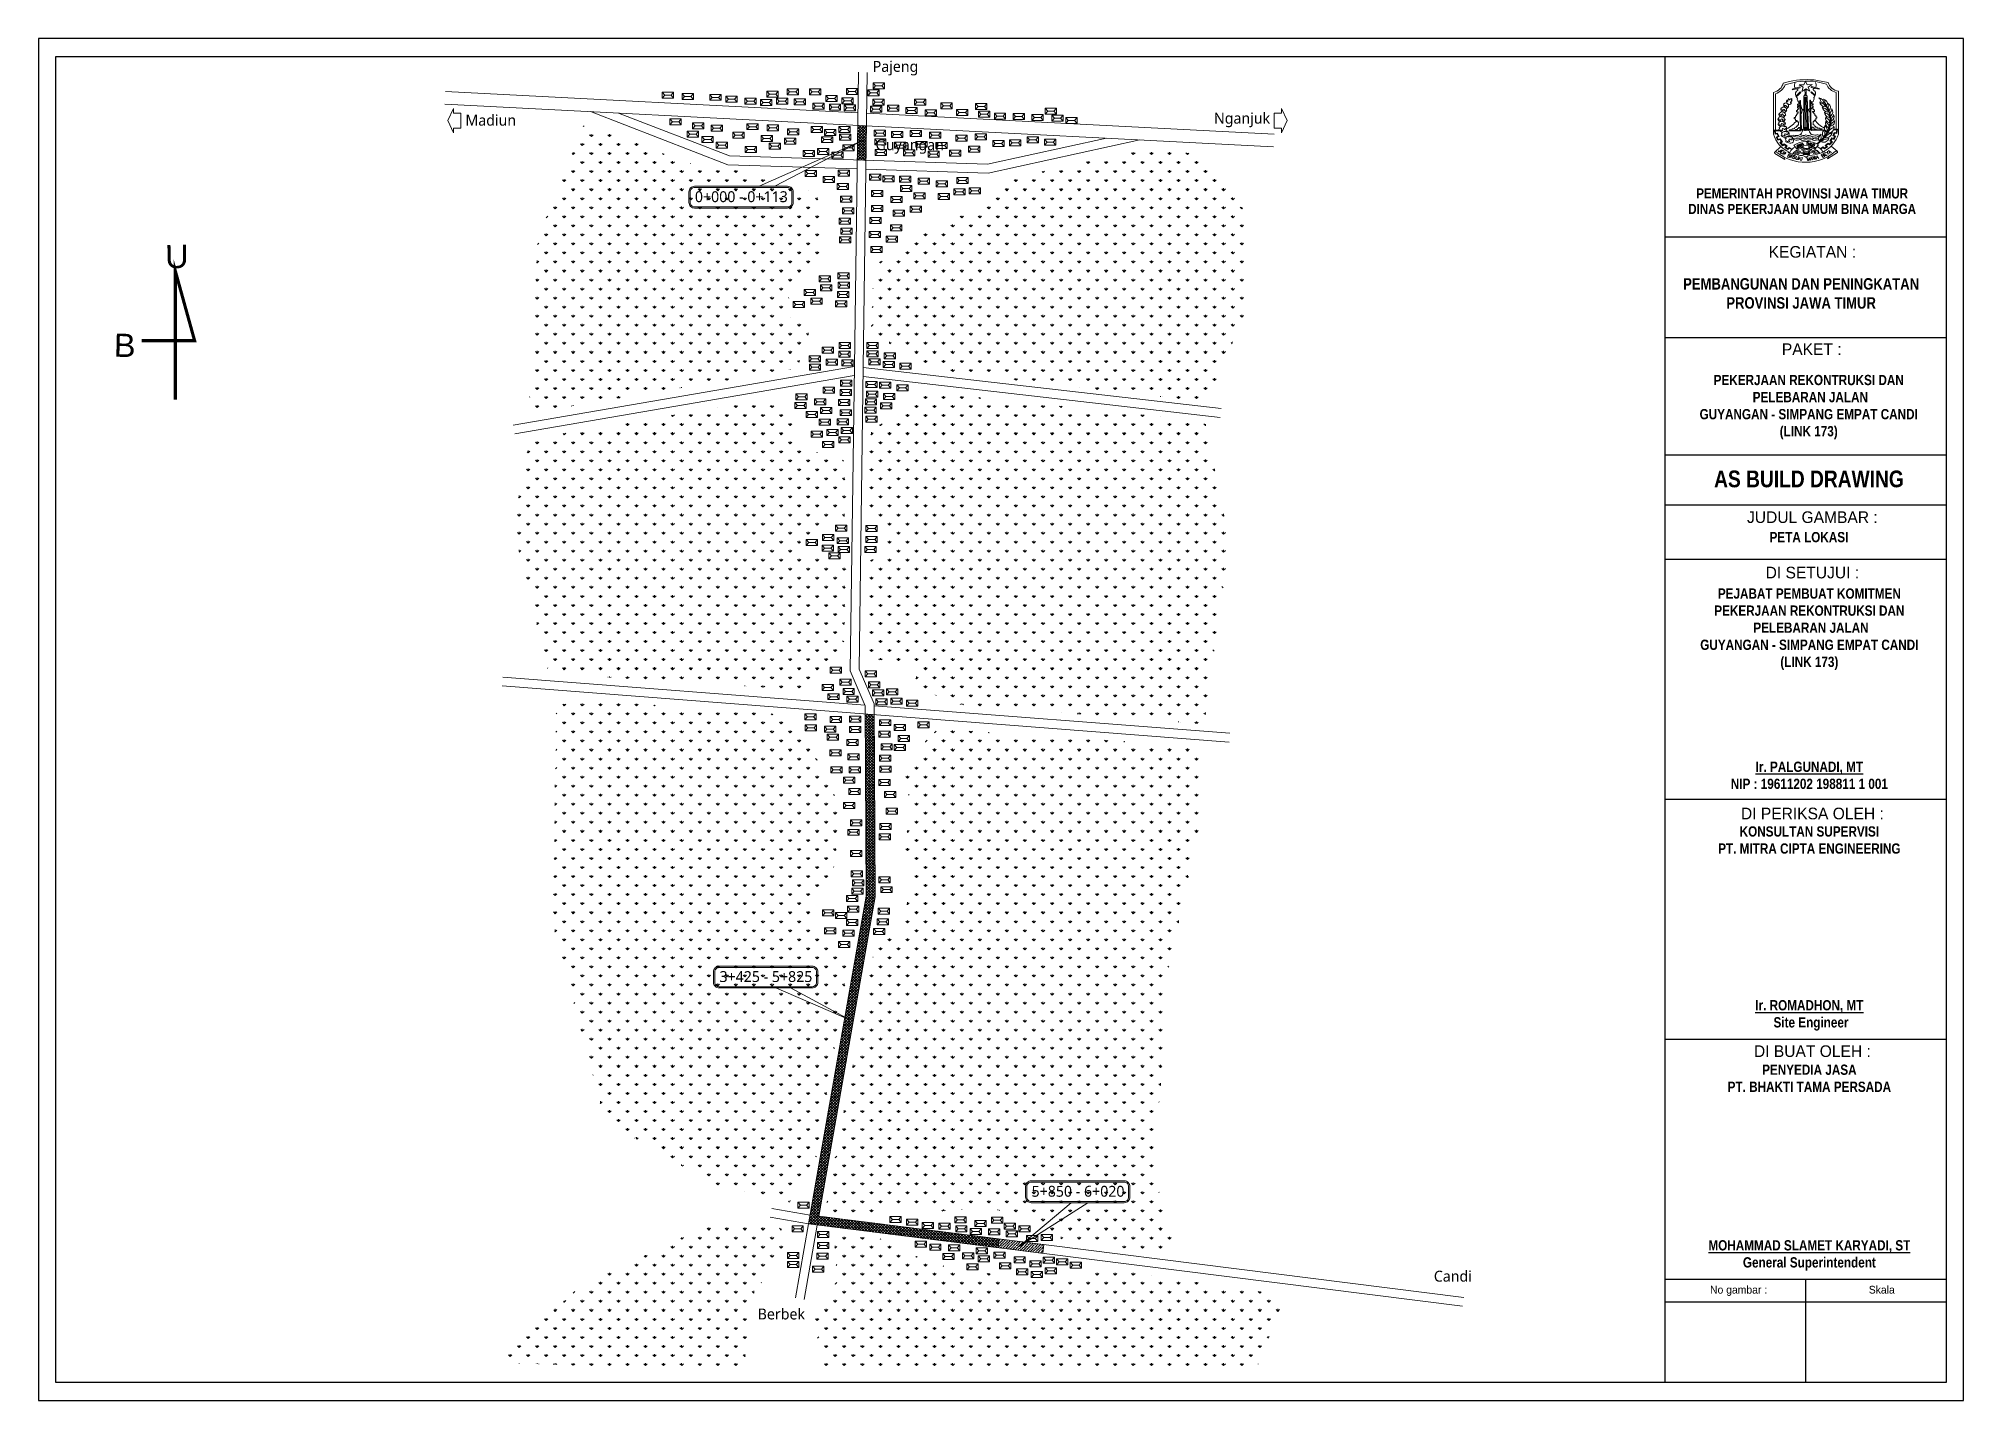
# Model space of a CAD drawing. Header units: millimetres. Extents: x 658 to 813, y 806 to 883.
# Drawn here: x 782.33 to 812.95, y 827.35 to 849.01 of the extents above; entities that cross this region are included whole.
import ezdxf
from ezdxf.enums import TextEntityAlignment as Align

# ---------------------------------------------------------------- set-up
doc = ezdxf.new("R2010")
doc.units = ezdxf.units.MM
doc.header["$LTSCALE"] = 0.1
doc.layers.add('alfin', color=7, linetype='Continuous', lineweight=9, true_color=0xffffff)
for name, color, linetype, lineweight in [('arsir', 14, 'Continuous', 0), ('existing', 10, 'Continuous', 30), ('G.13', 100, 'Continuous', 13), ('standart', 7, 'Continuous', 9)]:
    doc.layers.add(name, color=color, linetype=linetype, lineweight=lineweight)
for name, color, linetype in [('BLUE', 5, 'Continuous'), ('frame', 7, 'Continuous'), ('new', 255, 'Continuous')]:
    doc.layers.add(name, color=color, linetype=linetype)
doc.styles.add('ARIAL', font='arial.ttf')
doc.styles.add('Century', font='GOTHIC.TTF', dxfattribs={"oblique": 30, "height": 2})
doc.styles.add('D', font='ARIALNB.TTF', dxfattribs={"height": 3})
doc.styles.add('E', font='ARIALN.TTF', dxfattribs={"height": 3})
doc.styles.add('ROMANS', font='romans.shx', dxfattribs={"width": 0.5})
pattern_1 = [(90, (0, 0), (-0.143684, 0.143684), [0.0381, -0.249268]), (45, (0, 0), (-0.143684098, 0.143684098), [0.0381, -0.1651]), (135, (0, 0), (-0.143684098, -0.143684098), [0.0381, -0.1651])]

msp = doc.modelspace()

# ---------------------------------------------------------------- texts
at = {"layer": 'alfin', "color": 7, "linetype": 'ByBlock', "style": 'ARIAL'}
for s, rotation, p in [('U', 0.89681, (784.5345, 845.3556)), ('B', 358.63924, (783.6987, 843.9434))]:
    msp.add_text(s, height=0.3697, rotation=rotation, dxfattribs=at).set_placement(p, align=Align.CENTER)
at = {"layer": 'standart', "color": 7, "linetype": 'Continuous', "ltscale": 0.3, "char_height": 0.172872, "attachment_point": 2}
for s, insert, width in [('{\\fYu Gothic UI Semilight|b0|i0|c0|p34;Pajeng}', (795.9631, 848.6488), 1.156443), ('{\\fYu Gothic UI Semilight|b0|i0|c0|p34;Madiun}', (789.525, 847.7934), 1.156443), ('{\\fYu Gothic UI Semilight|b0|i0|c0|p34;Nganjuk}', (801.4752, 847.8256), 1.156443), ('{\\fYu Gothic UI Semilight|b0|i0|c0|p34;Guyangan}', (796.1887, 847.4033), 1.156443), ('{\\fYu Gothic UI Semilight|b0|i0|c0|p34;0+000 - 0+113}', (793.5107, 846.5775), 2.183259), ('{\\fYu Gothic UI Semilight|b0|i0|c0|p34;3+425 - 5+825}', (793.9017, 834.1788), 2.183259), ('{\\fYu Gothic UI Semilight|b0|i0|c0|p34;5+850 - 6+020}', (798.8663, 830.7654), 2.183259), ('{\\fYu Gothic UI Semilight|b0|i0|c0|p34;Candi}', (804.828, 829.4157), 1.156443), ('{\\fYu Gothic UI Semilight|b0|i0|c0|p34;Berbek}', (794.1472, 828.8144), 1.156443)]:
    msp.add_mtext(s, dxfattribs=dict(at, insert=insert, width=width))

# ---------------------------------------------------------------- blocks, each defined once
blk = doc.blocks.new('LOKASI')
blk.add_lwpolyline([(20620.645, 3407.919), (20678.101, 3407.919), (20678.101, 3448.549), (20620.645, 3448.549)], close=True)
at = {"color": 7}
blk.add_lwpolyline([(20621.16, 3448.013), (20677.586, 3448.013), (20677.586, 3408.455), (20621.16, 3408.455)], close=True, dxfattribs=at)
at = {"layer": 'BLUE', "color": 7}
for points in [[(20669.189, 3448.013), (20669.189, 3408.455)], [(20669.189, 3442.634), (20677.586, 3442.634)], [(20669.189, 3439.634), (20677.586, 3439.634)], [(20669.209, 3436.134), (20677.606, 3436.134)], [(20669.189, 3434.634), (20677.586, 3434.634)], [(20669.189, 3433.013), (20677.586, 3433.013)], [(20669.189, 3425.853), (20677.586, 3425.853)], [(20669.189, 3418.693), (20677.586, 3418.693)], [(20669.189, 3411.537), (20677.586, 3411.537)], [(20673.388, 3411.537), (20673.388, 3408.455)], [(20669.189, 3410.861), (20677.586, 3410.861)]]:
    blk.add_lwpolyline(points, dxfattribs=at)
at = {"layer": 'existing', "color": 0, "lineweight": 9}
for p, q in [((20672.428, 3446.941), (20672.428, 3445.697)), ((20672.494, 3446.901), (20672.494, 3445.815)), ((20674.302, 3446.936), (20674.302, 3445.846)), ((20674.367, 3446.979), (20674.367, 3445.697))]:
    blk.add_line(p, q, dxfattribs=at)
at = {"layer": 'frame', "color": 0, "lineweight": 9}
for p, q in [((20672.719, 3447.215), (20672.909, 3447.264)), ((20672.988, 3447.04), (20673.218, 3447.104)), ((20672.997, 3447.016), (20672.988, 3447.04)), ((20673.227, 3447.08), (20672.997, 3447.016)), ((20673.076, 3447.244), (20673.056, 3447.164)), ((20673.121, 3446.849), (20673.226, 3446.954)), ((20673.141, 3446.834), (20673.121, 3446.849)), ((20673.246, 3446.939), (20673.141, 3446.834)), ((20673.34, 3447.169), (20673.197, 3447.165)), ((20673.197, 3447.165), (20673.314, 3447.093)), ((20673.218, 3447.104), (20673.227, 3447.08)), ((20673.226, 3446.954), (20673.246, 3446.939)), ((20673.314, 3447.093), (20673.273, 3446.969)), ((20673.273, 3446.969), (20673.392, 3447.047)), ((20673.333, 3446.789), (20673.325, 3445.901)), ((20673.332, 3446.835), (20673.438, 3446.837)), ((20673.333, 3446.789), (20673.332, 3446.835)), ((20673.439, 3446.792), (20673.333, 3446.789)), ((20673.387, 3447.275), (20673.34, 3447.169)), ((20673.386, 3446.896), (20673.347, 3446.835)), ((20673.347, 3446.835), (20673.428, 3446.837)), ((20673.361, 3445.906), (20673.359, 3446.79)), ((20673.368, 3447.016), (20673.401, 3447.017)), ((20673.371, 3446.902), (20673.368, 3447.016)), ((20673.404, 3446.903), (20673.371, 3446.902)), ((20673.428, 3446.837), (20673.386, 3446.896)), ((20673.403, 3445.908), (20673.386, 3446.79)), ((20673.387, 3447.275), (20673.439, 3447.172)), ((20673.516, 3446.975), (20673.392, 3447.047)), ((20673.401, 3447.017), (20673.404, 3446.903)), ((20673.445, 3445.906), (20673.411, 3446.791)), ((20673.438, 3446.837), (20673.439, 3446.792)), ((20673.439, 3447.172), (20673.581, 3447.175)), ((20673.439, 3446.792), (20673.478, 3445.906)), ((20673.581, 3447.175), (20673.468, 3447.097)), ((20673.468, 3447.097), (20673.516, 3446.975)), ((20673.563, 3446.963), (20673.544, 3446.947)), ((20673.544, 3446.947), (20673.655, 3446.848)), ((20673.564, 3447.113), (20673.556, 3447.089)), ((20673.556, 3447.089), (20673.789, 3447.036)), ((20673.674, 3446.864), (20673.563, 3446.963)), ((20673.797, 3447.06), (20673.564, 3447.113)), ((20673.655, 3446.848), (20673.674, 3446.864)), ((20673.684, 3447.24), (20673.702, 3447.181)), ((20673.735, 3447.259), (20674.009, 3447.189)), ((20673.748, 3447.299), (20674.062, 3447.238)), ((20673.789, 3447.036), (20673.797, 3447.06)), ((20672.612, 3446.272), (20672.6, 3446.267)), ((20672.6, 3446.267), (20672.618, 3446.214)), ((20672.669, 3446.425), (20672.657, 3446.42)), ((20672.657, 3446.42), (20672.664, 3446.357)), ((20672.698, 3446.298), (20672.689, 3446.293)), ((20672.726, 3446.194), (20672.796, 3446.268)), ((20672.75, 3446.557), (20672.737, 3446.554)), ((20672.737, 3446.554), (20672.737, 3446.505)), ((20672.75, 3446.432), (20672.74, 3446.427)), ((20672.771, 3446.338), (20672.827, 3446.398)), ((20672.796, 3446.268), (20672.777, 3446.262)), ((20672.812, 3446.552), (20672.801, 3446.548)), ((20672.827, 3446.398), (20672.808, 3446.391)), ((20672.815, 3446.455), (20672.881, 3446.508)), ((20672.819, 3446.68), (20672.836, 3446.706)), ((20672.825, 3446.625), (20672.819, 3446.68)), ((20672.836, 3446.706), (20672.846, 3446.667)), ((20672.846, 3446.667), (20672.859, 3446.666)), ((20672.857, 3446.705), (20672.891, 3446.755)), ((20672.859, 3446.666), (20672.857, 3446.705)), ((20672.881, 3446.508), (20672.862, 3446.504)), ((20672.891, 3446.755), (20672.904, 3446.714)), ((20672.904, 3446.714), (20672.917, 3446.732)), ((20672.976, 3446.732), (20672.962, 3446.698)), ((20672.962, 3446.698), (20672.984, 3446.701)), ((20672.98, 3446.758), (20672.976, 3446.732)), ((20672.984, 3446.701), (20672.98, 3446.683)), ((20673.114, 3446.243), (20673.082, 3446.242)), ((20673.082, 3446.242), (20673.083, 3446.197)), ((20673.137, 3446.286), (20673.113, 3446.285)), ((20673.113, 3446.285), (20673.114, 3446.243)), ((20673.145, 3446.405), (20673.114, 3446.404)), ((20673.114, 3446.404), (20673.115, 3446.36)), ((20673.115, 3446.36), (20673.169, 3446.362)), ((20673.169, 3446.327), (20673.136, 3446.326)), ((20673.136, 3446.326), (20673.137, 3446.286)), ((20673.187, 3446.44), (20673.144, 3446.439)), ((20673.144, 3446.439), (20673.145, 3446.405)), ((20673.186, 3446.594), (20673.145, 3446.593)), ((20673.145, 3446.593), (20673.146, 3446.555)), ((20673.146, 3446.555), (20673.184, 3446.556)), ((20673.185, 3446.523), (20673.146, 3446.522)), ((20673.146, 3446.522), (20673.148, 3446.479)), ((20673.148, 3446.479), (20673.186, 3446.48)), ((20673.169, 3446.362), (20673.169, 3446.327)), ((20673.216, 3446.657), (20673.184, 3446.656)), ((20673.184, 3446.656), (20673.186, 3446.594)), ((20673.184, 3446.556), (20673.185, 3446.523)), ((20673.186, 3446.48), (20673.187, 3446.44)), ((20673.214, 3446.703), (20673.238, 3446.704)), ((20673.237, 3445.813), (20673.214, 3446.703)), ((20673.238, 3446.704), (20673.261, 3445.814)), ((20673.295, 3446.427), (20673.329, 3446.413)), ((20673.487, 3446.41), (20673.453, 3446.416)), ((20673.536, 3446.712), (20673.511, 3446.711)), ((20673.511, 3446.711), (20673.535, 3445.821)), ((20673.559, 3445.822), (20673.536, 3446.712)), ((20673.536, 3446.665), (20673.568, 3446.666)), ((20673.568, 3446.666), (20673.569, 3446.604)), ((20673.569, 3446.604), (20673.611, 3446.605)), ((20673.612, 3446.567), (20673.573, 3446.566)), ((20673.573, 3446.566), (20673.574, 3446.533)), ((20673.574, 3446.533), (20673.613, 3446.534)), ((20673.614, 3446.491), (20673.575, 3446.49)), ((20673.575, 3446.49), (20673.576, 3446.45)), ((20673.576, 3446.45), (20673.619, 3446.451)), ((20673.653, 3446.374), (20673.599, 3446.373)), ((20673.599, 3446.373), (20673.6, 3446.338)), ((20673.6, 3446.338), (20673.633, 3446.339)), ((20673.611, 3446.605), (20673.612, 3446.567)), ((20673.613, 3446.534), (20673.614, 3446.491)), ((20673.619, 3446.451), (20673.62, 3446.417)), ((20673.62, 3446.417), (20673.652, 3446.418)), ((20673.633, 3446.339), (20673.634, 3446.299)), ((20673.634, 3446.299), (20673.659, 3446.299)), ((20673.652, 3446.418), (20673.653, 3446.374)), ((20673.659, 3446.299), (20673.66, 3446.257)), ((20673.66, 3446.257), (20673.692, 3446.258)), ((20673.692, 3446.258), (20673.693, 3446.212)), ((20673.693, 3446.212), (20673.726, 3446.213)), ((20673.726, 3446.213), (20673.727, 3446.169)), ((20672.587, 3445.819), (20672.448, 3445.815)), ((20672.448, 3445.815), (20672.482, 3445.691)), ((20672.612, 3445.8), (20672.476, 3445.797)), ((20672.476, 3445.797), (20672.499, 3445.714)), ((20672.482, 3445.691), (20672.538, 3445.703)), ((20672.499, 3445.714), (20672.551, 3445.725)), ((20672.538, 3445.703), (20672.568, 3445.634)), ((20672.551, 3445.725), (20672.596, 3445.624)), ((20672.582, 3446.126), (20672.569, 3446.121)), ((20672.569, 3446.121), (20672.608, 3446.062)), ((20672.604, 3445.972), (20672.582, 3445.966)), ((20672.582, 3445.966), (20672.636, 3445.92)), ((20672.632, 3445.812), (20672.609, 3445.802)), ((20672.609, 3445.802), (20672.679, 3445.754)), ((20672.68, 3446.15), (20672.67, 3446.145)), ((20672.679, 3446.014), (20672.67, 3446.008)), ((20672.71, 3445.641), (20672.689, 3445.629)), ((20672.709, 3445.866), (20672.7, 3445.858)), ((20672.726, 3446.067), (20672.78, 3446.13)), ((20672.757, 3445.934), (20672.786, 3446.025)), ((20672.78, 3446.13), (20672.762, 3446.124)), ((20672.786, 3446.025), (20672.768, 3446.015)), ((20672.78, 3445.702), (20672.772, 3445.693)), ((20672.807, 3445.781), (20672.826, 3445.888)), ((20672.826, 3445.888), (20672.808, 3445.877)), ((20672.808, 3445.789), (20673.234, 3445.8)), ((20672.893, 3445.736), (20672.877, 3445.722)), ((20672.888, 3445.627), (20672.893, 3445.736)), ((20672.985, 3445.83), (20672.912, 3445.828)), ((20672.912, 3445.828), (20672.912, 3445.803)), ((20672.912, 3445.803), (20673.089, 3445.808)), ((20673.061, 3445.854), (20672.984, 3445.852)), ((20672.984, 3445.852), (20672.985, 3445.83)), ((20673.083, 3446.197), (20673.05, 3446.196)), ((20673.05, 3446.196), (20673.051, 3446.151)), ((20673.051, 3446.151), (20673.086, 3446.152)), ((20673.105, 3445.89), (20673.061, 3445.888)), ((20673.061, 3445.888), (20673.061, 3445.854)), ((20673.086, 3446.152), (20673.087, 3446.104)), ((20673.087, 3446.104), (20673.135, 3446.105)), ((20673.088, 3445.833), (20673.146, 3445.834)), ((20673.089, 3445.808), (20673.088, 3445.833)), ((20673.217, 3445.811), (20673.089, 3445.808)), ((20673.141, 3445.923), (20673.104, 3445.922)), ((20673.104, 3445.922), (20673.105, 3445.89)), ((20673.135, 3446.105), (20673.136, 3446.062)), ((20673.136, 3446.062), (20673.174, 3446.063)), ((20673.176, 3445.961), (20673.14, 3445.96)), ((20673.14, 3445.96), (20673.141, 3445.923)), ((20673.145, 3445.868), (20673.177, 3445.869)), ((20673.146, 3445.834), (20673.145, 3445.868)), ((20673.174, 3446.063), (20673.176, 3445.961)), ((20673.176, 3445.894), (20673.215, 3445.895)), ((20673.177, 3445.869), (20673.176, 3445.894)), ((20673.215, 3445.895), (20673.217, 3445.811)), ((20673.234, 3445.8), (20673.295, 3445.844)), ((20673.261, 3445.814), (20673.237, 3445.813)), ((20673.295, 3445.844), (20673.298, 3445.799)), ((20673.324, 3445.871), (20673.325, 3445.901)), ((20673.479, 3445.875), (20673.324, 3445.871)), ((20673.324, 3445.853), (20673.48, 3445.857)), ((20673.324, 3445.84), (20673.324, 3445.853)), ((20673.48, 3445.844), (20673.324, 3445.84)), ((20673.325, 3445.901), (20673.345, 3445.885)), ((20673.325, 3445.828), (20673.484, 3445.831)), ((20673.326, 3445.818), (20673.325, 3445.828)), ((20673.35, 3445.803), (20673.326, 3445.818)), ((20673.345, 3445.885), (20673.361, 3445.906)), ((20673.374, 3445.823), (20673.35, 3445.803)), ((20673.361, 3445.906), (20673.38, 3445.886)), ((20673.4, 3445.805), (20673.374, 3445.823)), ((20673.38, 3445.886), (20673.403, 3445.908)), ((20673.41, 3445.805), (20673.4, 3445.805)), ((20673.403, 3445.908), (20673.426, 3445.888)), ((20673.441, 3445.823), (20673.41, 3445.805)), ((20673.426, 3445.888), (20673.445, 3445.906)), ((20673.467, 3445.806), (20673.441, 3445.823)), ((20673.445, 3445.906), (20673.466, 3445.887)), ((20673.466, 3445.887), (20673.478, 3445.906)), ((20673.485, 3445.822), (20673.467, 3445.806)), ((20673.478, 3445.906), (20673.479, 3445.875)), ((20673.48, 3445.857), (20673.48, 3445.844)), ((20673.484, 3445.831), (20673.485, 3445.822)), ((20673.5, 3445.849), (20673.499, 3445.804)), ((20673.562, 3445.808), (20673.5, 3445.849)), ((20673.535, 3445.821), (20673.559, 3445.822)), ((20673.989, 3445.819), (20673.562, 3445.808)), ((20673.615, 3445.905), (20673.577, 3445.904)), ((20673.577, 3445.904), (20673.579, 3445.821)), ((20673.579, 3445.821), (20673.707, 3445.824)), ((20673.647, 3446.075), (20673.609, 3446.074)), ((20673.609, 3446.074), (20673.612, 3445.972)), ((20673.612, 3445.972), (20673.648, 3445.973)), ((20673.616, 3445.88), (20673.615, 3445.905)), ((20673.648, 3445.881), (20673.616, 3445.88)), ((20673.694, 3446.12), (20673.646, 3446.118)), ((20673.646, 3446.118), (20673.647, 3446.075)), ((20673.648, 3445.973), (20673.649, 3445.937)), ((20673.648, 3445.847), (20673.648, 3445.881)), ((20673.706, 3445.849), (20673.648, 3445.847)), ((20673.649, 3445.937), (20673.686, 3445.938)), ((20673.686, 3445.938), (20673.687, 3445.905)), ((20673.687, 3445.905), (20673.731, 3445.906)), ((20673.727, 3446.169), (20673.693, 3446.168)), ((20673.693, 3446.168), (20673.694, 3446.12)), ((20673.707, 3445.824), (20673.706, 3445.849)), ((20673.884, 3445.829), (20673.707, 3445.824)), ((20673.731, 3445.906), (20673.732, 3445.872)), ((20673.732, 3445.872), (20673.809, 3445.874)), ((20673.809, 3445.874), (20673.81, 3445.851)), ((20673.81, 3445.851), (20673.883, 3445.853)), ((20673.883, 3445.853), (20673.884, 3445.829)), ((20674.243, 3445.748), (20674.203, 3445.643)), ((20674.203, 3445.643), (20674.257, 3445.625)), ((20674.22, 3445.828), (20674.317, 3445.827)), ((20674.229, 3445.847), (20674.345, 3445.846)), ((20674.258, 3445.726), (20674.231, 3445.653)), ((20674.231, 3445.653), (20674.286, 3445.634)), ((20674.305, 3445.739), (20674.243, 3445.748)), ((20674.321, 3445.717), (20674.258, 3445.726)), ((20674.317, 3445.827), (20674.305, 3445.739)), ((20674.345, 3445.846), (20674.321, 3445.717)), ((20672.465, 3445.122), (20672.766, 3444.938)), ((20672.473, 3445.163), (20672.643, 3445.322)), ((20672.568, 3445.634), (20672.509, 3445.611)), ((20672.509, 3445.611), (20672.563, 3445.514)), ((20672.596, 3445.624), (20672.539, 3445.602)), ((20672.539, 3445.602), (20672.574, 3445.539)), ((20672.563, 3445.514), (20672.618, 3445.536)), ((20672.574, 3445.539), (20672.627, 3445.561)), ((20672.665, 3445.473), (20672.617, 3445.443)), ((20672.617, 3445.443), (20672.702, 3445.35)), ((20672.618, 3445.536), (20672.665, 3445.473)), ((20672.627, 3445.561), (20672.695, 3445.468)), ((20672.695, 3445.468), (20672.648, 3445.439)), ((20672.648, 3445.439), (20672.705, 3445.377)), ((20672.689, 3445.629), (20672.765, 3445.588)), ((20672.702, 3445.35), (20672.746, 3445.381)), ((20672.705, 3445.377), (20672.746, 3445.405)), ((20672.746, 3445.405), (20672.84, 3445.345)), ((20672.746, 3445.381), (20672.809, 3445.341)), ((20672.809, 3445.341), (20672.771, 3445.294)), ((20672.771, 3445.294), (20672.857, 3445.237)), ((20672.84, 3445.345), (20672.801, 3445.298)), ((20672.801, 3445.298), (20672.855, 3445.262)), ((20672.848, 3445.472), (20672.829, 3445.456)), ((20672.829, 3445.456), (20672.915, 3445.431)), ((20672.855, 3445.262), (20672.894, 3445.299)), ((20672.857, 3445.237), (20672.898, 3445.275)), ((20673.001, 3445.101), (20672.89, 3445.139)), ((20672.899, 3445.545), (20672.894, 3445.535)), ((20672.894, 3445.299), (20672.986, 3445.252)), ((20672.898, 3445.275), (20672.975, 3445.236)), ((20673, 3445.599), (20672.988, 3445.583)), ((20673.024, 3445.493), (20673, 3445.599)), ((20673.026, 3445.133), (20673.188, 3445.098)), ((20673.035, 3445.363), (20673.115, 3445.273)), ((20673.197, 3445.126), (20673.049, 3445.158)), ((20673.088, 3445.192), (20673.221, 3445.163)), ((20673.23, 3445.191), (20673.121, 3445.215)), ((20673.161, 3445.166), (20673.157, 3445.137)), ((20673.157, 3445.137), (20673.344, 3445.122)), ((20673.348, 3445.151), (20673.161, 3445.166)), ((20673.188, 3445.098), (20673.197, 3445.126)), ((20673.221, 3445.163), (20673.23, 3445.191)), ((20673.255, 3445.228), (20673.311, 3445.206)), ((20673.315, 3445.181), (20673.503, 3445.185)), ((20673.316, 3445.151), (20673.315, 3445.181)), ((20673.503, 3445.156), (20673.316, 3445.151)), ((20673.317, 3445.116), (20673.504, 3445.121)), ((20673.317, 3445.087), (20673.317, 3445.116)), ((20673.505, 3445.091), (20673.317, 3445.087)), ((20673.319, 3445.298), (20673.318, 3445.355)), ((20673.344, 3445.122), (20673.348, 3445.151)), ((20673.472, 3445.155), (20673.657, 3445.179)), ((20673.477, 3445.126), (20673.472, 3445.155)), ((20673.662, 3445.15), (20673.477, 3445.126)), ((20673.488, 3445.298), (20673.487, 3445.36)), ((20673.503, 3445.185), (20673.503, 3445.156)), ((20673.504, 3445.121), (20673.505, 3445.091)), ((20673.577, 3445.236), (20673.522, 3445.211)), ((20673.587, 3445.201), (20673.691, 3445.229)), ((20673.597, 3445.173), (20673.587, 3445.201)), ((20673.725, 3445.208), (20673.597, 3445.173)), ((20673.623, 3445.137), (20673.765, 3445.176)), ((20673.633, 3445.109), (20673.623, 3445.137)), ((20673.79, 3445.152), (20673.633, 3445.109)), ((20673.657, 3445.179), (20673.662, 3445.15)), ((20673.771, 3445.38), (20673.693, 3445.289)), ((20673.815, 3445.122), (20673.924, 3445.166)), ((20673.917, 3445.315), (20673.828, 3445.265)), ((20673.913, 3445.291), (20673.843, 3445.251)), ((20673.954, 3445.254), (20673.913, 3445.291)), ((20673.956, 3445.28), (20673.917, 3445.315)), ((20674.044, 3445.313), (20673.954, 3445.254)), ((20674.014, 3445.316), (20673.956, 3445.28)), ((20674.06, 3445.431), (20673.975, 3445.362)), ((20673.975, 3445.362), (20674.014, 3445.316)), ((20674.059, 3445.407), (20674.005, 3445.359)), ((20674.005, 3445.359), (20674.044, 3445.313)), ((20674.337, 3445.148), (20674.045, 3444.955)), ((20674.105, 3445.377), (20674.059, 3445.407)), ((20674.101, 3445.403), (20674.06, 3445.431)), ((20674.157, 3445.463), (20674.101, 3445.403)), ((20674.189, 3445.468), (20674.105, 3445.377)), ((20674.172, 3445.583), (20674.11, 3445.49)), ((20674.11, 3445.49), (20674.157, 3445.463)), ((20674.181, 3445.559), (20674.14, 3445.496)), ((20674.14, 3445.496), (20674.189, 3445.468)), ((20674.326, 3445.188), (20674.148, 3445.338)), ((20674.225, 3445.562), (20674.172, 3445.583)), ((20674.236, 3445.537), (20674.181, 3445.559)), ((20674.257, 3445.625), (20674.225, 3445.562)), ((20674.286, 3445.634), (20674.236, 3445.537)), ((20672.766, 3444.938), (20672.734, 3445.018)), ((20674.045, 3444.955), (20674.078, 3445.045))]:
    blk.add_line(p, q, dxfattribs=at)
for centre, major_axis, start_param, end_param in [((20672.32, 3447.274), (0.406, 0.011), 4.959865, 6.082034), ((20672.32, 3447.274), (-0.472, -0.012), 1.92662, 2.836587), ((20673.436, 3445.758), (-1.784, -0.046), 4.521867, 5.070954), ((20673.405, 3445.683), (-1.924, -0.05), 4.51131, 4.95115), ((20673.18, 3447.142), (0.127, 0.003), 2.910237, 3.874626), ((20673.277, 3446.892), (0.192, 0.005), 2.563697, 3.774314), ((20673.117, 3447.011), (-0.0394, -0.001), 1.478398, 4.258415), ((20673.18, 3447.142), (0.127, 0.003), 4.151532, 4.317138), ((20673.118, 3446.769), (-0.0269, -0.0007), 2.871702, 4.410729), ((20673.649, 3447.024), (0.0394, 0.001), 2.024771, 4.804788), ((20673.579, 3447.153), (0.127, 0.003), -1.175546, -0.950736), ((20673.661, 3446.783), (0.0269, 0.0007), 1.872456, 3.411483), ((20673.495, 3446.898), (0.192, 0.005), -0.632721, 0.577895), ((20673.579, 3447.153), (0.127, 0.003), -0.683095, 0.231355), ((20674.458, 3447.317), (-0.472, -0.012), 0.29432, 1.211866), ((20674.458, 3447.317), (-0.406, -0.011), 0.201151, 1.323321), ((20672.624, 3446.184), (-0.036, -0.0009), -1.296861, 0.111003), ((20672.611, 3446.288), (-0.0233, -0.0006), -1.334494, 1.368547), ((20672.604, 3446.305), (0.0031, 0.00008), 1.174417, 5.253168), ((20672.641, 3446.307), (-0.036, -0.0009), -1.296861, 0.111003), ((20672.624, 3446.249), (-0.0298, -0.0008), 3.49794, 5.106527), ((20672.605, 3446.235), (-0.0269, -0.0007), 1.844732, 2.346258), ((20672.64, 3446.169), (0.0607, 0.0016), 1.403282, 1.812034), ((20672.623, 3446.358), (-0.0269, -0.0007), 1.844732, 2.346258), ((20672.664, 3446.335), (-0.0227, -0.0006), -1.049425, -0.37906), ((20672.668, 3446.441), (-0.0233, -0.0006), -1.334494, 1.368547), ((20672.657, 3446.193), (-0.0334, -0.0009), 4.074651, 4.931011), ((20672.66, 3446.257), (-0.00784, -0.0002), -0.12893, 2.996501), ((20672.706, 3446.249), (0.133, 0.003), 1.545318, 1.972307), ((20672.661, 3446.458), (-0.0031, -0.00008), 4.316009, 8.394761), ((20672.679, 3446.464), (0.0189, 0.0005), 1.684625, 3.667712), ((20672.702, 3446.265), (0.0356, 0.0009), 1.92394, 3.385328), ((20672.672, 3446.403), (0.0253, 0.0007), -0.091662, 1.663681), ((20672.668, 3446.502), (0.0269, 0.0007), -1.296861, -0.795335), ((20672.689, 3446.218), (0.0127, 0.0003), 3.259224, 4.383835), ((20672.695, 3446.203), (-0.011, -0.0003), 2.253208, 5.768994), ((20672.709, 3446.479), (-0.0227, -0.0006), -1.049425, -0.37906), ((20672.752, 3446.393), (0.133, 0.003), 1.545318, 1.972307), ((20672.705, 3446.401), (0.00784, 0.0002), 3.012662, 6.138094), ((20672.663, 3446.262), (0.0555, 0.0014), -0.308787, 0.851558), ((20672.72, 3446.364), (0.0127, 0.0003), 3.259224, 4.383835), ((20672.741, 3446.403), (0.0279, 0.0007), 1.560176, 3.220904), ((20672.725, 3446.349), (0.011, 0.0003), -0.888385, 2.627401), ((20672.722, 3446.249), (-0.00575, -0.00015), 0.051774, 2.559231), ((20672.752, 3446.573), (-0.0233, -0.0006), -1.490955, 1.212087), ((20672.779, 3446.187), (-0.0873, -0.0023), 4.709423, 5.334737), ((20672.741, 3446.339), (-0.0095, -0.00025), 3.000716, 5.799175), ((20672.753, 3446.599), (0.0129, 0.0003), 1.945464, 4.405027), ((20672.748, 3446.59), (0.0031, 0.00008), 1.017956, 5.096708), ((20672.754, 3446.333), (0.00665, 0.00017), 2.193924, 5.73009), ((20672.744, 3446.631), (0.0269, 0.0007), -1.453321, -0.951795), ((20672.741, 3446.541), (-0.0196, -0.0005), 2.24473, 4.258741), ((20672.729, 3446.407), (0.0361, 0.0009), -0.5059, 0.943766), ((20672.765, 3446.508), (0.0127, 0.0003), 3.259224, 4.383835), ((20672.762, 3446.527), (0.00784, 0.0002), 2.856202, 5.981633), ((20672.78, 3446.604), (-0.0227, -0.0006), -1.205886, -0.535521), ((20672.714, 3446.279), (0.0756, 0.002), 0.158802, 0.888428), ((20672.771, 3446.493), (-0.011, -0.0003), 2.253208, 5.768994), ((20672.767, 3446.393), (0.00575, 0.00015), 3.193366, 5.700823), ((20672.797, 3446.524), (0.0279, 0.0007), 1.403715, 3.064443), ((20672.806, 3446.513), (-0.133, -0.003), 4.53045, 4.957439), ((20672.791, 3446.36), (0.0411, 0.0011), 1.114887, 2.030943), ((20672.786, 3446.482), (0.0095, 0.00025), -0.140877, 2.657582), ((20672.776, 3446.275), (0.0154, 0.0004), -0.921699, 0.417617), ((20672.809, 3446.289), (0.0216, 0.0006), 2.967924, 3.55921), ((20672.8, 3446.477), (-0.00665, -0.00017), -0.947668, 2.588497), ((20672.713, 3446.429), (0.106, 0.003), -0.117305, 0.498159), ((20672.787, 3446.529), (-0.0361, -0.0009), 2.479232, 3.928899), ((20672.821, 3446.511), (-0.00575, -0.00015), -0.104687, 2.40277), ((20672.807, 3446.405), (0.0154, 0.0004), -0.921699, 0.417617), ((20672.84, 3446.418), (-0.0216, -0.0006), -0.173668, 0.417617), ((20672.839, 3446.474), (-0.0411, -0.0011), 4.10002, 5.016075), ((20672.84, 3446.624), (-0.0127, -0.0003), -0.038829, 1.085782), ((20672.843, 3446.609), (0.011, 0.0003), -1.044845, 2.470941), ((20672.857, 3446.596), (-0.0095, -0.00025), 2.844255, 5.642714), ((20672.869, 3446.589), (0.00665, 0.00017), 2.037464, 5.573629), ((20672.863, 3446.517), (0.0154, 0.0004), -1.078159, 0.261157), ((20672.775, 3446.553), (-0.106, -0.003), 2.867827, 3.483291), ((20672.898, 3446.526), (0.0216, 0.0006), 2.811464, 3.402749), ((20672.893, 3446.637), (-0.0681, -0.0018), 1.350378, 3.144067), ((20672.971, 3446.704), (0.0633, 0.0016), 1.403269, 2.569502), ((20672.939, 3446.652), (0.00597, 0.00015), 1.452373, 3.656635), ((20672.493, 3446.423), (0.513, 0.013), 0.472347, 0.515042), ((20672.943, 3446.689), (0.0379, 0.001), 4.593965, 6.07093), ((20672.952, 3446.637), (0.00875, 0.00023), 3.61394, 6.509052), ((20673.27, 3446.738), (0.13, 0.003), 2.871702, 3.855056), ((20672.918, 3446.464), (-0.344, -0.009), 3.806088, 3.855056), ((20672.918, 3446.464), (-0.344, -0.009), 3.179991, 3.467785), ((20672.61, 3446.491), (-0.689, -0.018), 2.735668, 3.001767), ((20673.327, 3446.488), (-0.0655, -0.0017), 0.038399, 1.484514), ((20673.466, 3446.491), (-0.0655, -0.0017), 1.657079, 2.466226), ((20666.478, 3444.389), (7.379, 0.191), 0.281236, 0.296608), ((20673.876, 3446.489), (0.344, 0.009), 2.428129, 2.648428), ((20673.511, 3446.744), (-0.13, -0.003), 2.428129, 3.411483), ((20673.071, 3446.105), (-1.047, -0.027), 2.216618, 3.692292), ((20673.084, 3446.098), (-1.055, -0.027), 2.21994, 3.704398), ((20673.752, 3446.73), (0.0672, 0.0017), 0.098251, 1.049133), ((20673.747, 3446.621), (-0.191, -0.005), 3.112335, 4.490663), ((20674, 3446.669), (0.191, 0.005), 3.178361, 4.556689), ((20673.872, 3446.679), (-0.0672, -0.0017), 0.336706, 1.287588), ((20673.964, 3446.743), (0.145, 0.004), 3.156506, 4.504946), ((20673.829, 3446.501), (0.145, 0.004), 0.022486, 1.370926), ((20673.952, 3446.529), (-0.0672, -0.0017), 0.274412, 1.225294), ((20674.078, 3446.512), (0.191, 0.005), 3.116067, 4.494395), ((20673.884, 3446.69), (-0.0746, -0.0019), 3.161577, 4.145451), ((20673.866, 3446.605), (-0.172, -0.004), 2.795716, 4.357052), ((20673.896, 3446.354), (0.145, 0.004), -0.039808, 1.308632), ((20674.147, 3446.345), (-0.191, -0.005), 6.179479, 7.557807), ((20674.129, 3446.68), (0.172, 0.004), 3.019545, 4.070203), ((20674.023, 3446.37), (-0.0672, -0.0017), 0.196231, 1.147113), ((20674.176, 3446.179), (-0.191, -0.005), 6.040364, 7.418692), ((20674.057, 3446.219), (-0.0672, -0.0017), 0.057117, 1.007999), ((20673.951, 3446.199), (0.145, 0.004), -0.117989, 1.230451), ((20674.233, 3446.489), (0.172, 0.004), 2.690282, 3.74094), ((20674.006, 3446.566), (-0.0746, -0.0019), 2.832314, 3.816188), ((20673.957, 3446.491), (-0.172, -0.004), 2.466453, 4.02779), ((20674.296, 3446.305), (-0.172, -0.004), -0.653294, 0.397365), ((20674.026, 3446.354), (-0.172, -0.004), 2.26447, 3.825806), ((20674.32, 3446.114), (0.172, 0.004), 2.284069, 3.334727), ((20674.068, 3446.209), (0.172, 0.004), 5.201832, 6.763169), ((20674.092, 3446.42), (-0.0746, -0.0019), 2.630331, 3.614205), ((20674.148, 3446.263), (0.0746, 0.0019), -0.715491, 0.268383), ((20673.4, 3445.898), (0.998, 0.026), 3.34881, 4.1853), ((20672.581, 3446.142), (-0.0233, -0.0006), -1.334494, 1.368547), ((20672.586, 3445.986), (0.0223, 0.0006), 2.039564, 4.817611), ((20672.568, 3446.177), (0.0199, 0.0005), -1.262428, 0.111003), ((20672.566, 3446.018), (0.0199, 0.0005), -1.102029, 0.271402), ((20672.62, 3446.032), (0.036, 0.0009), 2.005131, 3.412995), ((20672.594, 3446.103), (0.0298, 0.0008), 0.356348, 1.964935), ((20672.61, 3445.826), (0.0247, 0.0006), 2.148088, 4.926135), ((20672.584, 3445.859), (0.0221, 0.0006), -0.993505, 0.379926), ((20672.641, 3445.88), (-0.04, -0.001), -1.027937, 0.379926), ((20672.592, 3446.08), (-0.0269, -0.0007), 2.005131, 2.506657), ((20672.618, 3445.945), (-0.0347, -0.0009), 3.616673, 5.101987), ((20672.667, 3445.941), (0.157, 0.004), 1.641555, 1.895306), ((20672.604, 3445.93), (-0.0298, -0.0008), 2.113655, 2.615181), ((20672.629, 3446.111), (-0.00784, -0.0002), -0.12893, 2.996501), ((20672.707, 3445.784), (-0.175, -0.005), -1.391513, -1.137763), ((20672.651, 3445.783), (0.0385, 0.001), 0.583604, 2.068918), ((20672.679, 3446.11), (0.0415, 0.0011), 1.749169, 3.098564), ((20672.655, 3445.962), (-0.0073, -0.00019), 0.356082, 3.630345), ((20672.697, 3445.982), (0.0405, 0.001), 2.263317, 3.630345), ((20672.684, 3446.043), (-0.049, -0.0013), 4.67414, 5.37978), ((20672.687, 3445.653), (-0.0247, -0.0006), -0.878803, 1.899245), ((20672.71, 3445.709), (0.04, 0.001), 2.228357, 3.636221), ((20672.656, 3445.683), (-0.0221, -0.0006), 2.26279, 3.636221), ((20672.711, 3445.898), (0.0544, 0.0014), 1.641071, 2.346712), ((20672.671, 3445.97), (0.052, 0.0013), 0.212173, 1.411215), ((20672.733, 3445.803), (0.078, 0.002), 3.929187, 4.160816), ((20672.672, 3446.126), (-0.0294, -0.0008), 2.805292, 4.420926), ((20672.69, 3445.806), (-0.00811, -0.00021), 0.464606, 3.738868), ((20672.733, 3445.832), (0.045, 0.0012), 2.371841, 3.738868), ((20672.697, 3446.088), (-0.0127, -0.0003), 0.27803, 1.402642), ((20672.666, 3445.755), (-0.0298, -0.0008), 2.228357, 2.729883), ((20672.788, 3445.621), (0.175, 0.005), 1.864781, 2.118532), ((20672.705, 3446.074), (0.011, 0.0003), -0.727985, 2.787801), ((20672.706, 3446.119), (-0.00575, -0.00015), 0.051774, 2.559231), ((20672.711, 3446.192), (-0.0095, -0.00025), 3.000716, 5.799175), ((20672.719, 3445.949), (-0.0142, -0.0004), 0.386554, 1.511166), ((20672.707, 3445.817), (-0.0578, -0.0015), 3.46229, 4.661332), ((20672.733, 3445.615), (-0.0385, -0.001), 3.839899, 5.325213), ((20672.749, 3446.055), (0.081, 0.0021), 1.390764, 2.04004), ((20672.723, 3446.066), (0.0095, 0.00025), 0.019523, 2.817982), ((20672.724, 3446.187), (0.00665, 0.00017), 2.193924, 5.73009), ((20672.73, 3445.935), (-0.0122, -0.0003), 2.522131, 6.037918), ((20672.728, 3445.982), (0.00575, 0.00015), 3.353766, 5.861223), ((20672.7, 3446.118), (0.0824, 0.0021), 0.485684, 1.184311), ((20672.737, 3446.062), (0.00665, 0.00017), 2.354324, 5.890489), ((20672.815, 3445.951), (0.0892, 0.0023), 2.101142, 2.71963), ((20672.777, 3445.734), (0.0544, 0.0014), 1.755773, 2.461414), ((20672.75, 3445.927), (0.0106, 0.0003), 0.128046, 2.926506), ((20672.745, 3446.032), (-0.0326, -0.0008), 3.619013, 4.73813), ((20672.767, 3445.925), (0.00738, 0.00019), 2.462848, 5.999013), ((20672.808, 3445.671), (-0.045, -0.0012), -0.65505, 0.711978), ((20672.768, 3445.835), (-0.00639, -0.00017), 0.320697, 2.828154), ((20672.769, 3445.64), (-0.00811, -0.00021), 0.579308, 3.85357), ((20672.778, 3445.785), (-0.0142, -0.0004), 0.501256, 1.625868), ((20672.76, 3446.137), (0.0154, 0.0004), -0.921699, 0.417617), ((20672.794, 3446.15), (0.0216, 0.0006), 2.967924, 3.55921), ((20672.795, 3446.046), (0.0216, 0.0006), 3.128324, 3.719609), ((20672.78, 3445.893), (0.0363, 0.0009), 0.585944, 1.705062), ((20672.869, 3445.81), (-0.0991, -0.0026), -0.931926, -0.313438), ((20672.765, 3446.028), (0.0154, 0.0004), -0.761299, 0.578017), ((20672.791, 3445.772), (0.0122, 0.0003), -0.504759, 3.011027), ((20672.784, 3445.653), (-0.0578, -0.0015), 3.576992, 4.776034), ((20672.813, 3445.767), (-0.0106, -0.0003), 3.384341, 6.1828), ((20672.733, 3445.803), (0.078, 0.002), -0.475999, -0.364084), ((20672.833, 3445.913), (-0.0239, -0.0006), 0.095255, 0.686541), ((20672.802, 3445.89), (-0.0171, -0.0004), 2.488817, 3.828133), ((20672.409, 3446.476), (0.839, 0.022), 5.201935, 5.706555), ((20672.829, 3445.766), (0.00738, 0.00019), 2.57755, 6.113715), ((20672.846, 3445.736), (0.0363, 0.0009), 0.700646, 1.819764), ((20672.842, 3445.678), (-0.00639, -0.00017), 0.435399, 2.942856), ((20672.946, 3445.663), (0.0991, 0.0026), 2.324368, 2.942856), ((20672.897, 3445.761), (0.0239, 0.0006), 3.35155, 3.942835), ((20672.869, 3445.735), (0.0171, 0.0004), -0.538073, 0.801243), ((20672.95, 3445.783), (-0.166, -0.004), 1.173801, 2.092344), ((20672.908, 3445.626), (-0.0113, -0.0003), 3.122057, 5.807944), ((20673.11, 3445.811), (0.188, 0.005), 4.285916, 6.177943), ((20673.134, 3445.742), (0.157, 0.004), 4.13597, 5.387453), ((20673.322, 3445.756), (-0.123, -0.003), 0.690206, 2.202705), ((20673.328, 3445.709), (-0.123, -0.003), 0.690206, 2.202705), ((20673.479, 3445.788), (0.157, 0.004), 4.13597, 5.387453), ((20673.485, 3445.741), (-0.157, -0.004), 0.994377, 2.24586), ((20673.67, 3445.811), (-0.171, -0.004), 0.018901, 2.008512), ((20673.679, 3445.708), (-0.123, -0.003), 0.690206, 2.202705), ((20674.322, 3446.441), (0.756, 0.02), 3.63532, 4.172787), ((20673.797, 3445.725), (0.0733, 0.0019), 3.904787, 4.928562), ((20673.966, 3445.566), (0.191, 0.005), 2.16943, 3.547758), ((20673.709, 3445.599), (-0.145, -0.004), 2.155148, 3.503588), ((20673.908, 3445.663), (0.0672, 0.0017), 2.469368, 3.42025), ((20674.079, 3445.718), (0.191, 0.005), 2.393444, 3.771772), ((20673.42, 3445.885), (0.974, 0.025), -1.069595, -0.259233), ((20673.998, 3445.801), (0.0672, 0.0017), 2.693382, 3.644264), ((20673.82, 3445.701), (-0.145, -0.004), 2.379162, 3.727602), ((20674.139, 3445.876), (-0.191, -0.005), 5.669418, 7.047746), ((20674.172, 3446.026), (-0.191, -0.005), 5.893876, 7.272204), ((20673.979, 3445.755), (-0.202, -0.005), 1.462924, 3.129849), ((20674.21, 3445.498), (-0.268, -0.007), -1.232341, -0.410582), ((20674.045, 3445.95), (-0.0672, -0.0017), -0.313829, 0.637053), ((20674.061, 3446.08), (-0.0672, -0.0017), -0.089371, 0.861511), ((20673.885, 3445.83), (0.145, 0.004), -0.628049, 0.720391), ((20673.935, 3445.933), (0.145, 0.004), -0.403591, 0.944849), ((20673.958, 3446.058), (0.145, 0.004), -0.257103, 1.091337), ((20674.035, 3445.897), (0.202, 0.005), 4.797009, 6.463935), ((20674.32, 3445.683), (-0.268, -0.007), -1.039848, -0.218089), ((20674.082, 3445.804), (-0.114, -0.003), 1.85327, 2.620401), ((20674.315, 3445.942), (-0.172, -0.004), -0.996586, 0.054072), ((20674.08, 3446.066), (0.172, 0.004), 5.06277, 6.624107), ((20674.124, 3445.961), (0.114, 0.003), -1.095829, -0.328698), ((20674.168, 3446.109), (-0.0746, -0.0019), 2.287039, 3.270913), ((20672.5, 3445.138), (0.0391, 0.001), 0.466106, 3.602191), ((20673.394, 3445.897), (1.22, 0.032), 3.907605, 5.486084), ((20672.812, 3445.642), (0.078, 0.002), 4.043889, 4.55247), ((20672.829, 3445.538), (0.04, 0.001), 2.457901, 3.865765), ((20672.821, 3445.479), (-0.0247, -0.0006), -0.649259, 2.128788), ((20672.84, 3445.584), (0.0395, 0.001), 2.069884, 3.531859), ((20672.774, 3445.574), (0.0298, 0.0008), -0.683692, -0.182166), ((20672.784, 3445.502), (0.0221, 0.0006), -0.649259, 0.724172), ((20672.844, 3445.599), (0.0297, 0.0008), 0.789298, 2.491878), ((20672.877, 3445.451), (0.0385, 0.001), 0.92785, 2.413164), ((20672.893, 3445.165), (-0.0306, -0.0008), -0.43572, 3.151277), ((20672.875, 3445.625), (-0.0142, -0.0004), 0.7308, 1.855411), ((20672.904, 3445.61), (0.0253, 0.0007), 1.793725, 2.910863), ((20672.935, 3445.52), (0.045, 0.0012), 2.716086, 4.083114), ((20672.812, 3445.642), (0.078, 0.002), -0.268067, -0.249408), ((20672.916, 3445.498), (0.0578, 0.0015), 0.664943, 1.863984), ((20672.905, 3445.483), (-0.00811, -0.00021), 0.808851, 4.083114), ((20672.946, 3445.493), (0.078, 0.002), 4.273433, 6.263321), ((20672.928, 3445.622), (0.0105, 0.0003), 2.593474, 5.681589), ((20673.286, 3445.024), (0.4, 0.01), 2.104534, 2.681649), ((20672.955, 3445.59), (-0.0363, -0.0009), 4.071782, 5.1909), ((20672.966, 3445.533), (0.00639, 0.00017), 3.806535, 6.313992), ((20673.072, 3445.539), (0.0991, 0.0026), 2.553912, 3.1724), ((20672.997, 3445.625), (-0.0239, -0.0006), 0.439501, 1.030786), ((20672.977, 3445.594), (-0.0171, -0.0004), 2.833063, 4.172379), ((20672.977, 3445.71), (-0.123, -0.003), 1.626688, 2.202705), ((20673.381, 3444.916), (-0.439, -0.011), -1.382598, -0.546421), ((20672.983, 3445.661), (-0.123, -0.003), 1.764377, 2.202705), ((20673.372, 3445.87), (0.956, 0.025), 4.302339, 4.611541), ((20672.972, 3445.615), (-0.123, -0.003), 1.93884, 2.202705), ((20673.412, 3444.957), (0.61, 0.016), 0.921458, 2.215435), ((20673.129, 3445.647), (0.157, 0.004), 4.13597, 5.387453), ((20673.14, 3445.693), (0.157, 0.004), 4.13597, 5.387453), ((20673.13, 3445.269), (0.0158, 0.0004), 2.803126, 5.02708), ((20673.412, 3444.957), (0.478, 0.012), 0.921684, 2.22024), ((20673.292, 3445.125), (0.221, 0.006), 1.814984, 2.337825), ((20673.765, 3446.094), (-1.062, -0.027), 0.991537, 1.167019), ((20673.712, 3446.123), (1.048, 0.027), 4.204512, 4.403266), ((20673.323, 3445.614), (0.123, 0.003), 3.831799, 5.344297), ((20673.334, 3445.66), (-0.123, -0.003), 0.690206, 2.202705), ((20673.075, 3446.106), (-1.048, -0.027), 1.722109, 2.065512), ((20673.292, 3445.125), (0.221, 0.006), 1.476705, 1.674202), ((20673.3, 3445.298), (0.0189, 0.0005), -0.420071, 1.129638), ((20673.023, 3446.075), (-1.062, -0.027), 1.823461, 2.13807), ((20673.48, 3445.646), (-0.157, -0.004), 0.994377, 2.24586), ((20673.491, 3445.692), (0.157, 0.004), 4.13597, 5.387453), ((20673.765, 3446.094), (1.062, 0.027), 4.355341, 4.459725), ((20673.712, 3446.123), (1.048, 0.027), 4.449096, 4.561077), ((20673.506, 3445.304), (-0.0189, -0.0005), -1.129638, 0.90796), ((20673.523, 3445.131), (0.221, 0.006), 1.38732, 1.664888), ((20673.42, 3445.885), (-0.974, -0.025), 1.632736, 1.961316), ((20673.445, 3444.918), (-0.439, -0.011), 3.688014, 4.486593), ((20673.674, 3445.613), (0.123, 0.003), 3.831799, 5.344297), ((20673.523, 3445.131), (-0.221, -0.006), 3.94536, 4.39627), ((20673.685, 3445.659), (0.123, 0.003), 3.831799, 5.344297), ((20673.678, 3445.284), (0.0158, 0.0004), 4.397698, 6.621652), ((20673.534, 3445.03), (-0.4, -0.01), 3.601536, 4.178652), ((20673.831, 3445.645), (0.157, 0.004), 4.13597, 4.382518), ((20673.836, 3445.74), (0.157, 0.004), 4.13597, 4.350051), ((20673.842, 3445.691), (0.157, 0.004), 4.13597, 4.249423), ((20673.926, 3445.59), (-0.158, -0.004), 1.122083, 3.008873), ((20673.996, 3445.42), (-0.147, -0.004), 4.625214, 5.866677), ((20673.924, 3445.196), (-0.0346, -0.0009), 0.116479, 3.075265), ((20673.999, 3445.642), (-0.114, -0.003), 1.604202, 2.371334), ((20674.301, 3445.162), (-0.0391, -0.001), 2.680994, 5.817079), ((20673.28, 3444.936), (0.142, 0.004), 0.68954, 1.431079), ((20673.406, 3445.025), (-0.0206, -0.0005), 0.483491, 2.517902), ((20673.52, 3444.959), (-0.119, -0.003), -1.43676, -0.623691)]:
    blk.add_ellipse(centre, major_axis=major_axis, ratio=0.85204, start_param=start_param, end_param=end_param, dxfattribs=at)
at = {"color": 7, "style": 'D'}
for s, p in [('PEMERINTAH PROVINSI JAWA TIMUR', (20673.285, 3443.929, -0.068)), ('DINAS PEKERJAAN UMUM BINA MARGA', (20673.285, 3443.465, -0.068))]:
    blk.add_text(s, height=0.30096, dxfattribs=at).set_placement(p, align=Align.MIDDLE)
at = {"color": 7, "style": 'Century'}
for s, height, p in [('KEGIATAN :', 0.3477, (20673.59, 3442.185)), ('PAKET :', 0.3477, (20673.571, 3439.281)), ('JUDUL GAMBAR :', 0.34773, (20673.59, 3434.27)), ('DI SETUJUI :', 0.34773, (20673.59, 3432.618)), ('DI PERIKSA OLEH :', 0.34773, (20673.59, 3425.43)), ('DI BUAT OLEH :', 0.34773, (20673.59, 3418.34)), ('No gambar :', 0.23182, (20671.389, 3411.224)), ('Skala', 0.2318, (20675.662, 3411.224))]:
    blk.add_text(s, height=height, dxfattribs=at).set_placement(p, align=Align.MIDDLE_CENTER)
at = {"color": 7, "attachment_point": 5, "style": 'E'}
for s, insert, char_height, width in [('\\pi-0.080554,l0.080554,t0.080554;{\\fArial Narrow|b1|i0|c0|p34;PEMBANGUNAN DAN PENINGKATAN \\PPROVINSI JAWA TIMUR}', (20673.254, 3440.943, -0.085), 0.34065, 10.64365), ('\\pi-0.072248,l0.072248,t0.072248;{\\fArial Narrow|b1|i0|c0|p34;PEKERJAAN REKONTRUKSI DAN\\P PELEBARAN JALAN \\PGUYANGAN - SIMPANG EMPAT CANDI \\P(LINK 173)}', (20673.481, 3437.552), 0.30553, 9.54613), ('\\pi-0.11823,l0.11823,t0.11823;{\\fArial Narrow|b1|i0|c0|p34;AS BUILD DRAWING}', (20673.488, 3435.408), 0.5, 6.73891), ('\\pi-0.072248,l0.072248,t0.072248;{\\fArial Narrow|b1|i0|c0|p34;PETA LOKASI}', (20673.488, 3433.673), 0.30553, 9.54613), ('\\pi-0.072248,l0.072248,t0.072248;{\\fArial Narrow|b1|i0|c0|p34;PEJABAT PEMBUAT KOMITMEN \\PPEKERJAAN REKONTRUKSI DAN\\P PELEBARAN JALAN \\PGUYANGAN - SIMPANG EMPAT CANDI \\P(LINK 173)}', (20673.5, 3430.927), 0.30553, 9.54613), ('\\pi-0.072248,l0.072248,t0.072248;{\\fArial Narrow|b1|i0|c0|p34;\\LIr. PALGUNADI, MT\\P\\lNIP : 19611202 198811 1 001}', (20673.5, 3426.568), 0.30553, 9.54613), ('\\pi-0.072248,l0.072248,t0.072248;{\\fArial Narrow|b1|i0|c0|p34;KONSULTAN SUPERVISI\\PPT. MITRA CIPTA ENGINEERING}', (20673.5, 3424.638), 0.30553, 9.54613), ('\\pi-0.072248,l0.072248,t0.072248;{\\fArial Narrow|b1|i0|c0|p34;\\LIr. ROMADHON, MT\\P\\l Site Engineer}', (20673.5, 3419.408), 0.30553, 9.54613), ('\\pi-0.072248,l0.072248,t0.072248;{\\fArial Narrow|b1|i0|c0|p34;PENYEDIA JASA\\PPT. BHAKTI TAMA PERSADA}', (20673.5, 3417.53), 0.30553, 9.54613), ('\\pi-0.072248,l0.072248,t0.072248;{\\fArial Narrow|b1|i0|c0|p34;\\LMOHAMMAD SLAMET KARYADI, ST\\P\\lGeneral Superintendent}', (20673.5, 3412.248), 0.30553, 9.54613)]:
    blk.add_mtext(s, dxfattribs=dict(at, insert=insert, char_height=char_height, width=width))
at = {"layer": 'frame', "color": 0, "lineweight": 9, "style": 'ROMANS'}
for s, height, rotation, oblique, width, p in [('JER', 0.1001, 325.24733, 9.03429, 0.933208, (20672.561, 3445.186)), ('BASUKI', 0.0954, 345.3835, 5.58185, 1.026493, (20672.831, 3445.018)), ('JAWA', 0.067, 19.17985, 353.97036, 1.020688, (20673.126, 3445.306)), ('TIMUR', 0.0665, 348.9037, 4.50693, 1.037709, (20673.397, 3445.393)), ('BEYA', 0.0983, 30.98152, 351.56981, 0.967723, (20673.901, 3444.995)), ('MAWA', 0.0947, 11.80545, 356.2385, 1.04364, (20673.437, 3444.895))]:
    blk.add_text(s, height=height, rotation=rotation, dxfattribs=dict(at, oblique=oblique, width=width)).set_placement(p)

# ---------------------------------------------------------------- hatches: boundary and pattern name
at = {"layer": 'arsir', "ltscale": 0.1}
h = msp.add_hatch(dxfattribs=at)
h.set_pattern_fill('GRASS', color=3, scale=0.008, style=0)
h.set_pattern_definition(pattern_1)
edge = h.paths.add_edge_path()
edge.add_line((791.0301, 847.6754), (792.6129, 847.0348))
edge.add_line((792.6129, 847.0348), (793.6951, 846.8704))
edge.add_line((793.6951, 846.8704), (794.7068, 846.5432))
edge.add_line((794.7068, 846.5432), (794.8378, 845.9616))
edge.add_line((794.8378, 845.9616), (794.8233, 845.4745))
edge.add_line((794.8233, 845.4745), (794.3577, 845.1372))
edge.add_line((794.3577, 845.1372), (794.1757, 844.6138))
edge.add_line((794.1757, 844.6138), (794.5797, 844.4695))
edge.add_line((794.5797, 844.4695), (794.5658, 844.1285))
edge.add_line((794.5658, 844.1285), (794.3759, 843.7565))
edge.add_line((794.3759, 843.7565), (790.1264, 843.0475))
edge.add_line((790.1264, 843.0475), (790.2749, 845.8307))
edge.add_line((790.2749, 845.8307), (791.0228, 847.6784))
h = msp.add_hatch(dxfattribs=at)
h.set_pattern_fill('ANSI37', color=256, scale=0.01, style=0)
h.set_pattern_definition([(45, (4.733072, 1.347503), (-0.0224506403, 0.0224506403), []), (135, (4.733072, 1.347503), (-0.0224506403, -0.0224506403), [])])
h.paths.add_polyline_path([(795.5015, 847.6175), (795.3615, 847.6248), (795.3541, 847.0727), (795.494, 847.0682)])
h = msp.add_hatch(dxfattribs=at)
h.set_pattern_fill('GRASS', color=3, scale=0.008, style=0)
h.set_pattern_definition(pattern_1)
h.paths.add_polyline_path([(796.8693, 843.6926), (800.9164, 843.226), (801.5417, 844.6687), (801.5834, 846.1668), (800.854, 847.1744), (799.7712, 847.2216), (797.657, 846.7461), (797.3224, 846.3175), (796.5933, 846.0127), (795.6195, 845.3945), (795.5743, 844.3446), (796.2863, 843.8873)])
h = msp.add_hatch(dxfattribs=at)
h.set_pattern_fill('GRASS', color=3, scale=0.008, style=0)
h.set_pattern_definition(pattern_1)
h.paths.add_polyline_path([(790.1434, 842.6363), (794.0865, 843.2996), (794.3262, 842.9033), (794.4577, 842.5585), (794.7412, 842.4108), (795.1274, 842.3903), (795.1767, 841.7788), (795.148, 841.393), (794.725, 841.2303), (794.4497, 841.0169), (794.4949, 840.8445), (794.9797, 840.6147), (795.1729, 840.5901), (795.1333, 839.2147), (794.7642, 838.9689), (794.6528, 838.6412), (790.4456, 838.9104), (789.8778, 841.2561)])
h = msp.add_hatch(dxfattribs=at)
h.set_pattern_fill('GRASS', color=3, scale=0.008, style=0)
h.set_pattern_definition(pattern_1)
h.paths.add_polyline_path([(800.8706, 838.1056), (796.7903, 838.4338), (796.2941, 838.78), (796.2705, 839.0239), (795.5222, 839.1655), (795.5222, 840.6917), (795.7841, 840.8012), (795.7803, 841.1983), (795.4985, 841.4161), (795.5063, 842.3544), (795.5845, 842.7881), (795.9718, 843.0186), (796.3178, 843.4004), (800.8851, 842.9197), (801.2771, 840.9928)])
h = msp.add_hatch(dxfattribs=at)
h.set_pattern_fill('GRASS', color=3, scale=0.008, style=0)
h.set_pattern_definition(pattern_1)
h.paths.add_polyline_path([(790.5677, 838.415), (790.5177, 834.9158), (791.3348, 831.8122), (793.017, 830.8108), (794.2719, 830.4996), (794.4506, 830.7629), (794.6498, 830.9005), (795.2238, 834.3424), (794.9154, 834.5123), (794.6656, 834.9617), (794.694, 835.3493), (794.9563, 835.6421), (795.0782, 836.5267), (794.9728, 837.0745), (794.7576, 837.4284), (794.6101, 837.8167), (794.3544, 838.0683), (794.298, 838.2448), (791.3499, 838.4636)])
h = msp.add_hatch(dxfattribs=at)
h.set_pattern_fill('ANSI37', color=256, scale=0.01, style=0)
h.paths.add_polyline_path([(795.6382, 835.3588), (795.6224, 838.2559), (795.4824, 838.2667), (795.4982, 835.3706), (794.5805, 830.1623), (797.5947, 829.7824), (797.6122, 829.9213), (794.7439, 830.2828)])
h = msp.add_hatch(dxfattribs=at)
h.set_pattern_fill('GRASS', color=3, scale=0.008, style=0)
h.set_pattern_definition(pattern_1)
h.paths.add_polyline_path([(794.8399, 830.3484), (795.6427, 834.6035), (796.0862, 834.8261), (796.2138, 835.791), (796.0923, 836.24), (796.232, 836.6405), (796.08, 837.4526), (796.6389, 838.0291), (800.8533, 837.7449), (800.8577, 836.742), (800.311, 834.2499), (800.0746, 830.9162), (800.4627, 829.6744), (798.6269, 829.8968), (798.1938, 830.2889), (797.3767, 830.4078), (796.6097, 830.358), (795.9308, 830.4997), (795.7084, 830.2507)])
h = msp.add_hatch(dxfattribs=at)
h.set_pattern_fill('GRASS', color=3, scale=0.008, style=0)
h.set_pattern_definition(pattern_1)
h.paths.add_polyline_path([(794.1285, 830.1223), (792.905, 830.1084), (790.9598, 829.1678), (789.5585, 827.9569), (793.5178, 827.8236), (793.6721, 828.4632), (793.6446, 828.9691), (793.9529, 829.3925), (794.2172, 829.8434)])
h = msp.add_hatch(dxfattribs=at)
h.set_pattern_fill('GRASS', color=3, scale=0.008, style=0)
h.set_pattern_definition(pattern_1)
h.paths.add_polyline_path([(794.9797, 829.9902), (795.0357, 829.2559), (794.6761, 828.7318), (794.7864, 827.8183), (801.6886, 827.8183), (802.1612, 829.0232), (799.1956, 829.4711), (798.83, 829.2991), (797.7088, 829.2601), (797.4333, 829.3821), (797.0823, 829.3139), (796.473, 829.6207), (796.122, 829.6645), (796.122, 829.8885)])
at = {"layer": 'standart', "ltscale": 0.1}
h = msp.add_hatch(dxfattribs=at)
h.set_pattern_fill('ANSI36', color=256, scale=0.01, style=0)
h.paths.add_polyline_path([(798.3237, 829.8317), (797.6122, 829.9213), (797.5947, 829.7824), (798.3062, 829.6928)])

# ---------------------------------------------------------------- linework, layer by layer
at = {"layer": 'arsir', "color": 250, "ltscale": 0.1}
for p, q in [((795.6468, 848.2538), (795.7462, 848.2538)), ((792.2927, 848.1059), (792.3921, 848.1059)), ((792.6076, 848.0863), (792.707, 848.0863)), ((793.0485, 848.0705), (793.1479, 848.0705)), ((793.3044, 848.0391), (793.4038, 848.0391)), ((793.6074, 848.0076), (793.7069, 848.0076)), ((793.8554, 847.9878), (793.9548, 847.9878)), ((793.9574, 848.1212), (794.0568, 848.1212)), ((794.1104, 848.0096), (794.2098, 848.0096)), ((794.2779, 848.1576), (794.3773, 848.1576)), ((794.3921, 847.9975), (794.4915, 847.9975)), ((794.6349, 848.16), (794.7343, 848.16)), ((794.69, 847.93), (794.7895, 847.93)), ((794.8951, 848.0544), (794.9945, 848.0544)), ((794.9507, 847.9127), (795.0501, 847.9127)), ((795.152, 848.0142), (795.2514, 848.0142)), ((795.1884, 847.9032), (795.2878, 847.9032)), ((795.221, 848.1654), (795.3204, 848.1654)), ((795.5645, 848.1413), (795.6639, 848.1413)), ((795.6055, 847.8825), (795.7049, 847.8825)), ((795.6405, 847.996), (795.7399, 847.996)), ((795.8784, 847.8992), (795.9778, 847.8992)), ((796.1662, 847.8624), (796.2656, 847.8624)), ((796.3036, 847.9963), (796.403, 847.9963)), ((796.7257, 847.9336), (796.8251, 847.9336)), ((797.2776, 847.9228), (797.377, 847.9228)), ((792.4146, 847.6815), (792.514, 847.6815)), ((792.7759, 847.6194), (792.8753, 847.6194)), ((793.069, 847.581), (793.1684, 847.581)), ((793.6401, 847.6043), (793.7395, 847.6043)), ((793.9628, 847.5853), (794.0622, 847.5853)), ((794.6613, 847.5614), (794.7608, 847.5614)), ((795.1015, 847.5603), (795.201, 847.5603)), ((796.4746, 847.8234), (796.574, 847.8234)), ((796.9746, 847.8277), (797.074, 847.8277)), ((797.3218, 847.8022), (797.4212, 847.8022)), ((797.5751, 847.7709), (797.6745, 847.7709)), ((797.8733, 847.7641), (797.9728, 847.7641)), ((798.1735, 847.7514), (798.2729, 847.7514)), ((798.384, 847.8531), (798.4834, 847.8531)), ((798.4893, 847.7394), (798.5887, 847.7394)), ((798.7119, 847.7049), (798.8113, 847.7049)), ((792.6904, 847.4836), (792.7898, 847.4836)), ((792.9235, 847.3982), (793.0229, 847.3982)), ((793.1527, 847.3089), (793.2521, 847.3089)), ((793.4148, 847.4685), (793.5142, 847.4685)), ((793.8654, 847.4181), (793.9648, 847.4181)), ((793.9931, 847.2956), (794.0925, 847.2956)), ((794.2355, 847.3734), (794.3349, 847.3734)), ((794.2875, 847.5204), (794.3869, 847.5204)), ((794.8284, 847.3977), (794.9278, 847.3977)), ((794.8721, 847.5107), (794.9715, 847.5107)), ((795.1132, 847.4378), (795.2126, 847.4378)), ((795.1678, 847.268), (795.2672, 847.268)), ((795.6649, 847.5003), (795.7643, 847.5003)), ((795.6718, 847.3637), (795.7712, 847.3637)), ((795.9384, 847.4798), (796.0378, 847.4798)), ((795.9862, 847.3091), (796.0856, 847.3091)), ((796.2388, 847.4969), (796.3382, 847.4969)), ((796.3259, 847.3236), (796.4253, 847.3236)), ((796.5453, 847.4708), (796.6447, 847.4708)), ((796.6442, 847.3052), (796.7436, 847.3052)), ((796.9624, 847.4206), (797.0618, 847.4206)), ((797.2721, 847.4418), (797.3715, 847.4418)), ((797.5494, 847.337), (797.6488, 847.337)), ((797.8173, 847.347), (797.9168, 847.347)), ((798.0963, 847.3959), (798.1958, 847.3959)), ((798.3733, 847.3603), (798.4727, 847.3603)), ((793.6129, 847.2435), (793.7123, 847.2435)), ((794.5363, 847.1771), (794.6358, 847.1771)), ((794.761, 847.2074), (794.8604, 847.2074)), ((794.9917, 847.1528), (795.0911, 847.1528)), ((795.6786, 847.193), (795.778, 847.193)), ((796.1298, 847.1862), (796.2292, 847.1862)), ((796.5202, 847.1696), (796.6196, 847.1696)), ((796.8636, 847.1814), (796.963, 847.1814)), ((797.165, 847.2466), (797.2645, 847.2466)), ((794.5668, 846.8609), (794.6662, 846.8609)), ((794.8516, 846.7661), (794.951, 846.7661)), ((795.0759, 846.654), (795.1754, 846.654)), ((795.0889, 846.8652), (795.1883, 846.8652)), ((795.5897, 846.8038), (795.6892, 846.8038)), ((795.8016, 846.7765), (795.9011, 846.7765)), ((796.0682, 846.7697), (796.1677, 846.7697)), ((796.3622, 846.7356), (796.4616, 846.7356)), ((796.6493, 846.6946), (796.7487, 846.6946)), ((796.9774, 846.7492), (797.0768, 846.7492)), ((795.1277, 846.4514), (795.2271, 846.4514)), ((795.6236, 846.541), (795.723, 846.541)), ((795.9312, 846.4454), (796.0306, 846.4454)), ((796.0816, 846.6229), (796.181, 846.6229)), ((796.2935, 846.5069), (796.3929, 846.5069)), ((796.6831, 846.4932), (796.7825, 846.4932)), ((796.9292, 846.5683), (797.0286, 846.5683)), ((797.1756, 846.5854), (797.2751, 846.5854)), ((795.1061, 846.1023), (795.2056, 846.1023)), ((795.1579, 846.2661), (795.2573, 846.2661)), ((795.5962, 846.1109), (795.6956, 846.1109)), ((795.6236, 846.302), (795.723, 846.302)), ((795.9654, 846.2269), (796.0648, 846.2269)), ((796.2388, 846.2952), (796.3382, 846.2952)), ((795.1148, 845.8049), (795.2142, 845.8049)), ((795.132, 845.9428), (795.2314, 845.9428)), ((795.5826, 845.8924), (795.682, 845.8924)), ((795.856, 845.8173), (795.9554, 845.8173)), ((795.9243, 845.9948), (796.0238, 845.9948)), ((795.6099, 845.6534), (795.7093, 845.6534)), ((794.7882, 845.1842), (794.8876, 845.1842)), ((795.0884, 845.2333), (795.1878, 845.2333)), ((794.5519, 844.9679), (794.6513, 844.9679)), ((794.6553, 844.8302), (794.7547, 844.8302)), ((794.8078, 845.0416), (794.9073, 845.0416)), ((795.0785, 844.9384), (795.1779, 844.9384)), ((795.0933, 845.0859), (795.1927, 845.0859)), ((794.3762, 844.7762), (794.4756, 844.7762)), ((795.049, 844.786), (795.1484, 844.786)), ((794.628, 843.9134), (794.7274, 843.9134)), ((794.8362, 844.0509), (794.9356, 844.0509)), ((795.1021, 843.9884), (795.2015, 843.9884)), ((795.106, 844.1251), (795.2054, 844.1251)), ((795.5493, 844.1265), (795.6487, 844.1265)), ((795.5493, 843.9925), (795.6487, 843.9925)), ((795.8227, 843.9627), (795.9221, 843.9627)), ((794.6324, 843.779), (794.7318, 843.779)), ((794.8987, 843.8595), (794.9981, 843.8595)), ((795.149, 843.8478), (795.2484, 843.8478)), ((795.5791, 843.8634), (795.6786, 843.8634)), ((795.8078, 843.8237), (795.9072, 843.8237)), ((796.0712, 843.7989), (796.1706, 843.7989)), ((794.4197, 843.3112), (794.5191, 843.3112)), ((794.8546, 843.417), (794.954, 843.417)), ((795.1254, 843.3776), (795.2248, 843.3776)), ((795.1293, 843.526), (795.2287, 843.526)), ((795.5291, 843.5041), (795.6285, 843.5041)), ((795.5403, 843.3522), (795.6398, 843.3522)), ((795.7487, 843.4929), (795.8481, 843.4929)), ((795.8106, 843.3129), (795.9101, 843.3129)), ((796.0246, 843.4535), (796.124, 843.4535)), ((794.4029, 843.172), (794.5023, 843.172)), ((794.5814, 843.0272), (794.6808, 843.0272)), ((794.7152, 843.2277), (794.8146, 843.2277)), ((794.81, 843.094), (794.9094, 843.094)), ((795.098, 843.2214), (795.1974, 843.2214)), ((795.1215, 843.0573), (795.2209, 843.0573)), ((795.5178, 843.0991), (795.6172, 843.0991)), ((795.5235, 843.2285), (795.6229, 843.2285)), ((795.7656, 843.1666), (795.865, 843.1666)), ((794.6594, 842.7153), (794.7588, 842.7153)), ((794.7877, 842.9046), (794.8871, 842.9046)), ((794.9103, 842.7431), (795.0097, 842.7431)), ((795.0746, 842.9128), (795.174, 842.9128)), ((795.1371, 842.7761), (795.2365, 842.7761)), ((795.5291, 842.9529), (795.6285, 842.9529)), ((794.8434, 842.5538), (794.9428, 842.5538)), ((795.1019, 842.6238), (795.2013, 842.6238)), ((795.0489, 841.2228), (795.1483, 841.2228)), ((795.5325, 841.2159), (795.6319, 841.2159)), ((794.5843, 840.9912), (794.6838, 840.9912)), ((794.836, 840.9038), (794.9354, 840.9038)), ((794.8401, 841.0715), (794.9395, 841.0715)), ((795.0775, 841.0224), (795.1769, 841.0224)), ((795.0898, 840.8834), (795.1892, 840.8834)), ((795.5169, 840.8843), (795.6163, 840.8843)), ((795.5325, 841.0397), (795.6319, 841.0397)), ((794.9424, 840.7812), (795.0418, 840.7812)), ((794.8357, 838.6879), (794.9351, 838.6879)), ((794.8357, 838.6879), (794.9351, 838.6879)), ((794.9664, 838.9649), (795.0658, 838.9649)), ((795.1164, 838.7714), (795.2158, 838.7714)), ((795.5215, 838.9067), (795.6209, 838.9067)), ((795.5714, 838.7286), (795.6708, 838.7286)), ((794.9281, 838.5424), (795.0275, 838.5424)), ((795.1681, 838.6251), (795.2675, 838.6251)), ((795.2285, 838.5008), (795.3279, 838.5008)), ((795.6387, 838.6017), (795.7381, 838.6017)), ((795.6886, 838.4622), (795.788, 838.4622)), ((795.8603, 838.6218), (795.9597, 838.6218)), ((795.9281, 838.4721), (796.0275, 838.4721)), ((796.1777, 838.4401), (796.2771, 838.4401)), ((794.5609, 838.2215), (794.6603, 838.2215)), ((794.9642, 838.1812), (795.0637, 838.1812)), ((795.2739, 838.1867), (795.3733, 838.1867)), ((795.7466, 838.129), (795.846, 838.129)), ((796.3583, 838.0965), (796.4577, 838.0965)), ((794.5687, 838.0445), (794.6682, 838.0445)), ((794.872, 838.0258), (794.9715, 838.0258)), ((794.9181, 837.8992), (795.0176, 837.8992)), ((795.2293, 837.8128), (795.3287, 837.8128)), ((795.2739, 838.0203), (795.3733, 838.0203)), ((795.7401, 837.947), (795.8395, 837.947)), ((795.9808, 838.051), (796.0803, 838.051)), ((796.0459, 837.8755), (796.1453, 837.8755)), ((794.9585, 837.6517), (795.0579, 837.6517)), ((795.2466, 837.5884), (795.346, 837.5884)), ((795.7466, 837.5636), (795.846, 837.5636)), ((795.7726, 837.7455), (795.872, 837.7455)), ((795.9837, 837.7348), (796.0831, 837.7348)), ((794.9722, 837.3816), (795.0716, 837.3816)), ((795.1739, 837.2126), (795.2733, 837.2126)), ((795.264, 837.3791), (795.3634, 837.3791)), ((795.7401, 837.1801), (795.8395, 837.1801)), ((795.7531, 837.3881), (795.8525, 837.3881)), ((795.2585, 837.0371), (795.3579, 837.0371)), ((795.8273, 836.9885), (795.9267, 836.9885)), ((795.1765, 836.8142), (795.2759, 836.8142)), ((795.2897, 836.5363), (795.3891, 836.5363)), ((795.8556, 836.72), (795.955, 836.72)), ((795.2472, 836.3856), (795.3466, 836.3856)), ((795.7424, 836.3149), (795.8418, 836.3149)), ((795.7518, 836.4798), (795.8512, 836.4798)), ((795.2874, 836.0474), (795.3868, 836.0474)), ((795.2996, 835.7252), (795.399, 835.7252)), ((795.7389, 835.6319), (795.8383, 835.6319)), ((795.2222, 835.333), (795.3216, 835.333)), ((795.3065, 835.452), (795.4059, 835.452)), ((795.3203, 835.5814), (795.4197, 835.5814)), ((795.772, 835.4742), (795.8714, 835.4742)), ((794.8428, 835.104), (794.9423, 835.104)), ((795.0492, 835.0612), (795.1486, 835.0612)), ((795.2395, 835.1629), (795.3389, 835.1629)), ((795.7291, 835.1336), (795.8285, 835.1336)), ((794.8759, 834.8175), (794.9753, 834.8175)), ((795.1632, 834.7808), (795.2626, 834.7808)), ((795.2261, 834.9514), (795.3255, 834.9514)), ((795.6537, 834.8095), (795.7531, 834.8095)), ((795.7114, 834.9652), (795.8108, 834.9652)), ((795.0959, 834.6037), (795.1954, 834.6037)), ((794.4502, 830.4576), (794.5496, 830.4576)), ((795.9153, 830.2282), (796.0148, 830.2282)), ((796.1802, 830.1857), (796.2796, 830.1857)), ((796.429, 830.1353), (796.5284, 830.1353)), ((796.6946, 830.1219), (796.794, 830.1219)), ((796.9467, 830.2227), (797.0461, 830.2227)), ((797.2661, 830.1689), (797.3655, 830.1689)), ((797.5279, 830.2188), (797.6273, 830.2188)), ((797.73, 830.1219), (797.8294, 830.1219)), ((794.3568, 830.0845), (794.4562, 830.0845)), ((794.7603, 829.994), (794.8597, 829.994)), ((794.7645, 829.8159), (794.8639, 829.8159)), ((796.3182, 829.8391), (796.4176, 829.8391)), ((796.9602, 830.0816), (797.0596, 830.0816)), ((797.1888, 830.038), (797.2882, 830.038)), ((797.4846, 830.0346), (797.584, 830.0346)), ((797.7636, 830.001), (797.863, 830.001)), ((797.9663, 830.0833), (798.0657, 830.0833)), ((798.0864, 829.9272), (798.1858, 829.9272)), ((798.3226, 829.9423), (798.4221, 829.9423)), ((794.2848, 829.6591), (794.3842, 829.6591)), ((794.2848, 829.5149), (794.3842, 829.5149)), ((794.7518, 829.6463), (794.8512, 829.6463)), ((796.5468, 829.792), (796.6462, 829.792)), ((796.7552, 829.6443), (796.8546, 829.6443)), ((796.846, 829.782), (796.9454, 829.782)), ((797.0679, 829.6544), (797.1673, 829.6544)), ((797.2864, 829.7316), (797.3858, 829.7316)), ((797.32, 829.6074), (797.4194, 829.6074)), ((797.5688, 829.6611), (797.6682, 829.6611)), ((797.657, 829.4923), (797.7564, 829.4923)), ((797.8881, 829.5872), (797.9875, 829.5872)), ((798.1411, 829.5259), (798.2405, 829.5259)), ((798.3529, 829.5863), (798.4523, 829.5863)), ((798.5647, 829.5561), (798.6641, 829.5561)), ((798.7832, 829.5058), (798.8826, 829.5058)), ((794.6839, 829.4386), (794.7833, 829.4386)), ((797.1385, 829.4764), (797.2379, 829.4764)), ((797.9259, 829.3983), (798.0254, 829.3983)), ((798.1613, 829.358), (798.2607, 829.358)), ((798.3832, 829.4151), (798.4826, 829.4151))]:
    msp.add_line(p, q, dxfattribs=at)
for points in [[(793.9172, 848.1688), (794.097, 848.1688), (794.097, 848.0736), (793.9172, 848.0736)], [(794.2377, 848.2051), (794.4176, 848.2051), (794.4176, 848.11), (794.2377, 848.11)], [(794.5947, 848.2076), (794.7745, 848.2076), (794.7745, 848.1124), (794.5947, 848.1124)], [(795.1807, 848.213), (795.3606, 848.213), (795.3606, 848.1178), (795.1807, 848.1178)], [(795.5243, 848.1889), (795.7042, 848.1889), (795.7042, 848.0938), (795.5243, 848.0938)], [(795.6065, 848.3013), (795.7864, 848.3013), (795.7864, 848.2062), (795.6065, 848.2062)], [(792.2525, 848.1535), (792.4324, 848.1535), (792.4324, 848.0583), (792.2525, 848.0583)], [(792.5674, 848.1338), (792.7473, 848.1338), (792.7473, 848.0387), (792.5674, 848.0387)], [(793.0083, 848.1181), (793.1881, 848.1181), (793.1881, 848.023), (793.0083, 848.023)], [(793.2641, 848.0867), (793.444, 848.0867), (793.444, 847.9915), (793.2641, 847.9915)], [(793.5672, 848.0552), (793.7471, 848.0552), (793.7471, 847.9601), (793.5672, 847.9601)], [(793.8152, 848.0354), (793.9951, 848.0354), (793.9951, 847.9402), (793.8152, 847.9402)], [(794.0701, 848.0572), (794.25, 848.0572), (794.25, 847.962), (794.0701, 847.962)], [(794.3518, 848.0451), (794.5317, 848.0451), (794.5317, 847.9499), (794.3518, 847.9499)], [(794.6498, 847.9775), (794.8297, 847.9775), (794.8297, 847.8824), (794.6498, 847.8824)], [(794.8549, 848.102), (795.0348, 848.102), (795.0348, 848.0068), (794.8549, 848.0068)], [(794.9105, 847.9603), (795.0904, 847.9603), (795.0904, 847.8651), (794.9105, 847.8651)], [(795.1117, 848.0618), (795.2916, 848.0618), (795.2916, 847.9666), (795.1117, 847.9666)], [(795.1481, 847.9507), (795.328, 847.9507), (795.328, 847.8556), (795.1481, 847.8556)], [(795.5653, 847.93), (795.7452, 847.93), (795.7452, 847.8349), (795.5653, 847.8349)], [(795.6003, 848.0436), (795.7802, 848.0436), (795.7802, 847.9484), (795.6003, 847.9484)], [(795.8381, 847.9468), (796.018, 847.9468), (796.018, 847.8516), (795.8381, 847.8516)], [(796.126, 847.91), (796.3059, 847.91), (796.3059, 847.8149), (796.126, 847.8149)], [(796.2634, 848.0439), (796.4432, 848.0439), (796.4432, 847.9488), (796.2634, 847.9488)], [(796.4343, 847.871), (796.6142, 847.871), (796.6142, 847.7758), (796.4343, 847.7758)], [(796.6854, 847.9812), (796.8653, 847.9812), (796.8653, 847.8861), (796.6854, 847.8861)], [(796.9343, 847.8753), (797.1142, 847.8753), (797.1142, 847.7801), (796.9343, 847.7801)], [(797.2374, 847.9704), (797.4172, 847.9704), (797.4172, 847.8753), (797.2374, 847.8753)], [(798.3438, 847.9007), (798.5237, 847.9007), (798.5237, 847.8055), (798.3438, 847.8055)], [(792.3744, 847.729), (792.5542, 847.729), (792.5542, 847.6339), (792.3744, 847.6339)], [(792.7357, 847.6669), (792.9155, 847.6669), (792.9155, 847.5718), (792.7357, 847.5718)], [(793.0288, 847.6286), (793.2087, 847.6286), (793.2087, 847.5335), (793.0288, 847.5335)], [(793.5999, 847.6519), (793.7797, 847.6519), (793.7797, 847.5567), (793.5999, 847.5567)], [(793.9226, 847.6329), (794.1024, 847.6329), (794.1024, 847.5377), (793.9226, 847.5377)], [(794.2473, 847.568), (794.4271, 847.568), (794.4271, 847.4729), (794.2473, 847.4729)], [(794.6211, 847.609), (794.801, 847.609), (794.801, 847.5138), (794.6211, 847.5138)], [(794.8319, 847.5583), (795.0118, 847.5583), (795.0118, 847.4631), (794.8319, 847.4631)], [(795.0613, 847.6079), (795.2412, 847.6079), (795.2412, 847.5128), (795.0613, 847.5128)], [(797.2816, 847.8498), (797.4614, 847.8498), (797.4614, 847.7546), (797.2816, 847.7546)], [(797.5349, 847.8185), (797.7147, 847.8185), (797.7147, 847.7233), (797.5349, 847.7233)], [(797.8331, 847.8117), (798.013, 847.8117), (798.013, 847.7165), (797.8331, 847.7165)], [(798.1333, 847.799), (798.3132, 847.799), (798.3132, 847.7039), (798.1333, 847.7039)], [(798.449, 847.7869), (798.6289, 847.7869), (798.6289, 847.6918), (798.449, 847.6918)], [(798.6716, 847.7525), (798.8515, 847.7525), (798.8515, 847.6573), (798.6716, 847.6573)], [(792.6502, 847.5311), (792.8301, 847.5311), (792.8301, 847.436), (792.6502, 847.436)], [(792.8833, 847.4458), (793.0632, 847.4458), (793.0632, 847.3506), (792.8833, 847.3506)], [(793.1125, 847.3565), (793.2924, 847.3565), (793.2924, 847.2614), (793.1125, 847.2614)], [(793.3745, 847.5161), (793.5544, 847.5161), (793.5544, 847.4209), (793.3745, 847.4209)], [(793.5727, 847.291), (793.7526, 847.291), (793.7526, 847.1959), (793.5727, 847.1959)], [(793.8252, 847.4656), (794.0051, 847.4656), (794.0051, 847.3705), (793.8252, 847.3705)], [(793.9529, 847.3432), (794.1327, 847.3432), (794.1327, 847.248), (793.9529, 847.248)], [(794.1953, 847.421), (794.3752, 847.421), (794.3752, 847.3258), (794.1953, 847.3258)], [(794.7208, 847.255), (794.9006, 847.255), (794.9006, 847.1598), (794.7208, 847.1598)], [(794.7882, 847.4453), (794.968, 847.4453), (794.968, 847.3501), (794.7882, 847.3501)], [(795.0729, 847.4854), (795.2528, 847.4854), (795.2528, 847.3903), (795.0729, 847.3903)], [(795.1276, 847.3156), (795.3075, 847.3156), (795.3075, 847.2205), (795.1276, 847.2205)], [(795.6247, 847.5478), (795.8046, 847.5478), (795.8046, 847.4527), (795.6247, 847.4527)], [(795.6315, 847.4113), (795.8114, 847.4113), (795.8114, 847.3161), (795.6315, 847.3161)], [(795.8981, 847.5274), (796.078, 847.5274), (796.078, 847.4322), (795.8981, 847.4322)], [(795.946, 847.3567), (796.1259, 847.3567), (796.1259, 847.2615), (795.946, 847.2615)], [(796.1986, 847.5445), (796.3784, 847.5445), (796.3784, 847.4493), (796.1986, 847.4493)], [(796.2857, 847.3711), (796.4656, 847.3711), (796.4656, 847.276), (796.2857, 847.276)], [(796.5051, 847.5183), (796.685, 847.5183), (796.685, 847.4232), (796.5051, 847.4232)], [(796.6039, 847.3527), (796.7838, 847.3527), (796.7838, 847.2576), (796.6039, 847.2576)], [(796.9221, 847.4682), (797.102, 847.4682), (797.102, 847.373), (796.9221, 847.373)], [(797.1248, 847.2942), (797.3047, 847.2942), (797.3047, 847.199), (797.1248, 847.199)], [(797.2319, 847.4894), (797.4118, 847.4894), (797.4118, 847.3942), (797.2319, 847.3942)], [(797.5091, 847.3846), (797.689, 847.3846), (797.689, 847.2894), (797.5091, 847.2894)], [(797.7771, 847.3946), (797.957, 847.3946), (797.957, 847.2995), (797.7771, 847.2995)], [(798.0561, 847.4434), (798.236, 847.4434), (798.236, 847.3483), (798.0561, 847.3483)], [(798.3331, 847.4078), (798.5129, 847.4078), (798.5129, 847.3127), (798.3331, 847.3127)], [(794.4961, 847.2246), (794.676, 847.2246), (794.676, 847.1295), (794.4961, 847.1295)], [(794.9515, 847.2004), (795.1314, 847.2004), (795.1314, 847.1052), (794.9515, 847.1052)], [(795.6384, 847.2406), (795.8182, 847.2406), (795.8182, 847.1454), (795.6384, 847.1454)], [(796.0895, 847.2338), (796.2694, 847.2338), (796.2694, 847.1386), (796.0895, 847.1386)], [(796.48, 847.2172), (796.6599, 847.2172), (796.6599, 847.1221), (796.48, 847.1221)], [(796.8233, 847.2289), (797.0032, 847.2289), (797.0032, 847.1338), (796.8233, 847.1338)], [(794.5265, 846.9085), (794.7064, 846.9085), (794.7064, 846.8133), (794.5265, 846.8133)], [(794.8113, 846.8136), (794.9912, 846.8136), (794.9912, 846.7185), (794.8113, 846.7185)], [(795.0357, 846.7016), (795.2156, 846.7016), (795.2156, 846.6064), (795.0357, 846.6064)], [(795.0487, 846.9128), (795.2285, 846.9128), (795.2285, 846.8176), (795.0487, 846.8176)], [(795.5495, 846.8514), (795.7294, 846.8514), (795.7294, 846.7563), (795.5495, 846.7563)], [(795.7614, 846.8241), (795.9413, 846.8241), (795.9413, 846.729), (795.7614, 846.729)], [(796.028, 846.8173), (796.2079, 846.8173), (796.2079, 846.7221), (796.028, 846.7221)], [(796.0413, 846.6705), (796.2212, 846.6705), (796.2212, 846.5754), (796.0413, 846.5754)], [(796.322, 846.7831), (796.5018, 846.7831), (796.5018, 846.688), (796.322, 846.688)], [(796.6091, 846.7422), (796.7889, 846.7422), (796.7889, 846.647), (796.6091, 846.647)], [(796.9372, 846.7968), (797.117, 846.7968), (797.117, 846.7016), (796.9372, 846.7016)], [(795.0875, 846.499), (795.2674, 846.499), (795.2674, 846.4038), (795.0875, 846.4038)], [(795.5833, 846.5886), (795.7632, 846.5886), (795.7632, 846.4934), (795.5833, 846.4934)], [(795.5833, 846.3496), (795.7632, 846.3496), (795.7632, 846.2545), (795.5833, 846.2545)], [(795.8909, 846.493), (796.0708, 846.493), (796.0708, 846.3979), (795.8909, 846.3979)], [(796.1986, 846.3428), (796.3784, 846.3428), (796.3784, 846.2476), (796.1986, 846.2476)], [(796.2532, 846.5545), (796.4331, 846.5545), (796.4331, 846.4593), (796.2532, 846.4593)], [(796.6429, 846.5408), (796.8228, 846.5408), (796.8228, 846.4456), (796.6429, 846.4456)], [(796.889, 846.6159), (797.0689, 846.6159), (797.0689, 846.5208), (796.889, 846.5208)], [(797.1354, 846.6329), (797.3153, 846.6329), (797.3153, 846.5378), (797.1354, 846.5378)], [(795.0659, 846.1499), (795.2458, 846.1499), (795.2458, 846.0547), (795.0659, 846.0547)], [(795.1177, 846.3137), (795.2976, 846.3137), (795.2976, 846.2185), (795.1177, 846.2185)], [(795.556, 846.1584), (795.7359, 846.1584), (795.7359, 846.0633), (795.556, 846.0633)], [(795.8841, 846.0424), (796.064, 846.0424), (796.064, 845.9472), (795.8841, 845.9472)], [(795.9251, 846.2745), (796.105, 846.2745), (796.105, 846.1794), (795.9251, 846.1794)], [(795.0745, 845.8525), (795.2544, 845.8525), (795.2544, 845.7573), (795.0745, 845.7573)], [(795.0918, 845.9904), (795.2717, 845.9904), (795.2717, 845.8953), (795.0918, 845.8953)], [(795.5423, 845.94), (795.7222, 845.94), (795.7222, 845.8448), (795.5423, 845.8448)], [(795.8158, 845.8649), (795.9956, 845.8649), (795.9956, 845.7697), (795.8158, 845.7697)], [(795.5697, 845.701), (795.7495, 845.701), (795.7495, 845.6058), (795.5697, 845.6058)], [(794.7479, 845.2317), (794.9278, 845.2317), (794.9278, 845.1366), (794.7479, 845.1366)], [(795.0481, 845.2809), (795.228, 845.2809), (795.228, 845.1857), (795.0481, 845.1857)], [(795.0531, 845.1334), (795.2329, 845.1334), (795.2329, 845.0383), (795.0531, 845.0383)], [(794.336, 844.8238), (794.5158, 844.8238), (794.5158, 844.7287), (794.336, 844.7287)], [(794.5117, 845.0155), (794.6916, 845.0155), (794.6916, 844.9203), (794.5117, 844.9203)], [(794.6151, 844.8778), (794.7949, 844.8778), (794.7949, 844.7827), (794.6151, 844.7827)], [(794.7676, 845.0892), (794.9475, 845.0892), (794.9475, 844.994), (794.7676, 844.994)], [(795.0088, 844.8336), (795.1886, 844.8336), (795.1886, 844.7384), (795.0088, 844.7384)], [(795.0383, 844.986), (795.2182, 844.986), (795.2182, 844.8908), (795.0383, 844.8908)], [(794.5877, 843.961), (794.7676, 843.961), (794.7676, 843.8659), (794.5877, 843.8659)], [(794.7959, 844.0985), (794.9758, 844.0985), (794.9758, 844.0033), (794.7959, 844.0033)], [(794.8585, 843.9071), (795.0384, 843.9071), (795.0384, 843.8119), (794.8585, 843.8119)], [(795.0618, 844.036), (795.2417, 844.036), (795.2417, 843.9408), (795.0618, 843.9408)], [(795.0657, 844.1727), (795.2456, 844.1727), (795.2456, 844.0775), (795.0657, 844.0775)], [(795.1088, 843.8954), (795.2886, 843.8954), (795.2886, 843.8002), (795.1088, 843.8002)], [(795.5091, 844.1741), (795.689, 844.1741), (795.689, 844.079), (795.5091, 844.079)], [(795.5091, 844.0401), (795.689, 844.0401), (795.689, 843.9449), (795.5091, 843.9449)], [(795.5389, 843.911), (795.7188, 843.911), (795.7188, 843.8159), (795.5389, 843.8159)], [(795.7825, 844.0103), (795.9623, 844.0103), (795.9623, 843.9151), (795.7825, 843.9151)], [(794.5922, 843.8266), (794.7721, 843.8266), (794.7721, 843.7315), (794.5922, 843.7315)], [(795.7675, 843.8713), (795.9474, 843.8713), (795.9474, 843.7761), (795.7675, 843.7761)], [(796.031, 843.8465), (796.2108, 843.8465), (796.2108, 843.7513), (796.031, 843.7513)], [(794.3794, 843.3588), (794.5593, 843.3588), (794.5593, 843.2636), (794.3794, 843.2636)], [(794.6749, 843.2752), (794.8548, 843.2752), (794.8548, 843.1801), (794.6749, 843.1801)], [(794.8143, 843.4646), (794.9942, 843.4646), (794.9942, 843.3694), (794.8143, 843.3694)], [(795.0852, 843.4252), (795.265, 843.4252), (795.265, 843.33), (795.0852, 843.33)], [(795.0891, 843.5736), (795.2689, 843.5736), (795.2689, 843.4784), (795.0891, 843.4784)], [(795.4832, 843.2761), (795.6631, 843.2761), (795.6631, 843.1809), (795.4832, 843.1809)], [(795.4889, 843.5517), (795.6687, 843.5517), (795.6687, 843.4565), (795.4889, 843.4565)], [(795.5001, 843.3998), (795.68, 843.3998), (795.68, 843.3047), (795.5001, 843.3047)], [(795.7085, 843.5404), (795.8883, 843.5404), (795.8883, 843.4453), (795.7085, 843.4453)], [(795.7704, 843.3604), (795.9503, 843.3604), (795.9503, 843.2653), (795.7704, 843.2653)], [(795.9844, 843.5011), (796.1643, 843.5011), (796.1643, 843.4059), (795.9844, 843.4059)], [(794.3627, 843.2195), (794.5426, 843.2195), (794.5426, 843.1244), (794.3627, 843.1244)], [(794.5411, 843.0747), (794.721, 843.0747), (794.721, 842.9796), (794.5411, 842.9796)], [(794.7697, 843.1416), (794.9496, 843.1416), (794.9496, 843.0464), (794.7697, 843.0464)], [(795.0578, 843.2689), (795.2377, 843.2689), (795.2377, 843.1738), (795.0578, 843.1738)], [(795.0813, 843.1049), (795.2611, 843.1049), (795.2611, 843.0098), (795.0813, 843.0098)], [(795.4776, 843.1467), (795.6575, 843.1467), (795.6575, 843.0516), (795.4776, 843.0516)], [(795.4889, 843.0005), (795.6687, 843.0005), (795.6687, 842.9053), (795.4889, 842.9053)], [(795.7254, 843.2142), (795.9052, 843.2142), (795.9052, 843.1191), (795.7254, 843.1191)], [(794.6192, 842.7629), (794.7991, 842.7629), (794.7991, 842.6677), (794.6192, 842.6677)], [(794.7474, 842.9522), (794.9273, 842.9522), (794.9273, 842.8571), (794.7474, 842.8571)], [(794.8701, 842.7907), (795.05, 842.7907), (795.05, 842.6956), (794.8701, 842.6956)], [(795.0343, 842.9604), (795.2142, 842.9604), (795.2142, 842.8653), (795.0343, 842.8653)], [(795.0617, 842.6714), (795.2416, 842.6714), (795.2416, 842.5762), (795.0617, 842.5762)], [(795.0969, 842.8237), (795.2768, 842.8237), (795.2768, 842.7286), (795.0969, 842.7286)], [(794.8032, 842.6013), (794.9831, 842.6013), (794.9831, 842.5062), (794.8032, 842.5062)], [(795.0086, 841.2704), (795.1885, 841.2704), (795.1885, 841.1753), (795.0086, 841.1753)], [(795.4922, 841.2634), (795.6721, 841.2634), (795.6721, 841.1683), (795.4922, 841.1683)], [(794.5441, 841.0388), (794.724, 841.0388), (794.724, 840.9436), (794.5441, 840.9436)], [(794.7957, 840.9514), (794.9756, 840.9514), (794.9756, 840.8563), (794.7957, 840.8563)], [(794.7998, 841.1191), (794.9797, 841.1191), (794.9797, 841.0239), (794.7998, 841.0239)], [(794.9022, 840.8287), (795.0821, 840.8287), (795.0821, 840.7336), (794.9022, 840.7336)], [(795.0373, 841.07), (795.2172, 841.07), (795.2172, 840.9749), (795.0373, 840.9749)], [(795.0496, 840.931), (795.2295, 840.931), (795.2295, 840.8358), (795.0496, 840.8358)], [(795.4767, 840.9318), (795.6566, 840.9318), (795.6566, 840.8367), (795.4767, 840.8367)], [(795.4922, 841.0873), (795.6721, 841.0873), (795.6721, 840.9921), (795.4922, 840.9921)], [(794.9261, 839.0125), (795.106, 839.0125), (795.106, 838.9173), (794.9261, 838.9173)], [(794.7954, 838.7355), (794.9753, 838.7355), (794.9753, 838.6404), (794.7954, 838.6404)], [(794.7954, 838.7355), (794.9753, 838.7355), (794.9753, 838.6404), (794.7954, 838.6404)], [(795.0762, 838.8189), (795.2561, 838.8189), (795.2561, 838.7238), (795.0762, 838.7238)], [(795.4812, 838.9543), (795.6611, 838.9543), (795.6611, 838.8592), (795.4812, 838.8592)], [(795.5312, 838.7762), (795.7111, 838.7762), (795.7111, 838.6811), (795.5312, 838.6811)], [(794.8878, 838.59), (795.0677, 838.59), (795.0677, 838.4948), (794.8878, 838.4948)], [(795.1278, 838.6726), (795.3077, 838.6726), (795.3077, 838.5775), (795.1278, 838.5775)], [(795.1883, 838.5484), (795.3681, 838.5484), (795.3681, 838.4532), (795.1883, 838.4532)], [(795.5985, 838.6492), (795.7784, 838.6492), (795.7784, 838.5541), (795.5985, 838.5541)], [(795.6483, 838.5098), (795.8282, 838.5098), (795.8282, 838.4146), (795.6483, 838.4146)], [(795.8201, 838.6693), (795.9999, 838.6693), (795.9999, 838.5742), (795.8201, 838.5742)], [(795.8878, 838.5197), (796.0677, 838.5197), (796.0677, 838.4246), (795.8878, 838.4246)], [(796.1375, 838.4877), (796.3174, 838.4877), (796.3174, 838.3925), (796.1375, 838.3925)], [(794.5206, 838.2691), (794.7005, 838.2691), (794.7005, 838.1739), (794.5206, 838.1739)], [(794.5285, 838.0921), (794.7084, 838.0921), (794.7084, 837.997), (794.5285, 837.997)], [(794.8318, 838.0734), (795.0117, 838.0734), (795.0117, 837.9782), (794.8318, 837.9782)], [(794.924, 838.2288), (795.1039, 838.2288), (795.1039, 838.1336), (794.924, 838.1336)], [(795.2337, 838.2342), (795.4135, 838.2342), (795.4135, 838.1391), (795.2337, 838.1391)], [(795.2337, 838.0678), (795.4135, 838.0678), (795.4135, 837.9727), (795.2337, 837.9727)], [(795.7063, 838.1766), (795.8862, 838.1766), (795.8862, 838.0815), (795.7063, 838.0815)], [(795.9406, 838.0986), (796.1205, 838.0986), (796.1205, 838.0035), (795.9406, 838.0035)], [(796.318, 838.1441), (796.4979, 838.1441), (796.4979, 838.049), (796.318, 838.049)], [(794.8779, 837.9467), (795.0578, 837.9467), (795.0578, 837.8516), (794.8779, 837.8516)], [(795.1891, 837.8604), (795.369, 837.8604), (795.369, 837.7653), (795.1891, 837.7653)], [(795.6998, 837.9946), (795.8797, 837.9946), (795.8797, 837.8995), (795.6998, 837.8995)], [(795.7324, 837.7931), (795.9123, 837.7931), (795.9123, 837.698), (795.7324, 837.698)], [(795.9435, 837.7823), (796.1233, 837.7823), (796.1233, 837.6872), (795.9435, 837.6872)], [(796.0057, 837.9231), (796.1856, 837.9231), (796.1856, 837.828), (796.0057, 837.828)], [(794.9182, 837.6992), (795.0981, 837.6992), (795.0981, 837.6041), (794.9182, 837.6041)], [(795.2064, 837.6359), (795.3862, 837.6359), (795.3862, 837.5408), (795.2064, 837.5408)], [(795.7063, 837.6111), (795.8862, 837.6111), (795.8862, 837.516), (795.7063, 837.516)], [(794.932, 837.4291), (795.1118, 837.4291), (795.1118, 837.334), (794.932, 837.334)], [(795.1337, 837.2601), (795.3136, 837.2601), (795.3136, 837.165), (795.1337, 837.165)], [(795.2238, 837.4266), (795.4036, 837.4266), (795.4036, 837.3315), (795.2238, 837.3315)], [(795.6998, 837.2276), (795.8797, 837.2276), (795.8797, 837.1325), (795.6998, 837.1325)], [(795.7129, 837.4356), (795.8927, 837.4356), (795.8927, 837.3405), (795.7129, 837.3405)], [(795.1363, 836.8618), (795.3161, 836.8618), (795.3161, 836.7666), (795.1363, 836.7666)], [(795.2183, 837.0847), (795.3982, 837.0847), (795.3982, 836.9895), (795.2183, 836.9895)], [(795.787, 837.0361), (795.9669, 837.0361), (795.9669, 836.9409), (795.787, 836.9409)], [(795.2494, 836.5839), (795.4293, 836.5839), (795.4293, 836.4887), (795.2494, 836.4887)], [(795.8153, 836.7676), (795.9952, 836.7676), (795.9952, 836.6724), (795.8153, 836.6724)], [(795.207, 836.4331), (795.3869, 836.4331), (795.3869, 836.338), (795.207, 836.338)], [(795.7022, 836.3625), (795.882, 836.3625), (795.882, 836.2673), (795.7022, 836.2673)], [(795.7116, 836.5274), (795.8915, 836.5274), (795.8915, 836.4322), (795.7116, 836.4322)], [(795.2472, 836.095), (795.4271, 836.095), (795.4271, 835.9999), (795.2472, 835.9999)], [(795.2593, 835.7727), (795.4392, 835.7727), (795.4392, 835.6776), (795.2593, 835.6776)], [(795.2801, 835.6289), (795.4599, 835.6289), (795.4599, 835.5338), (795.2801, 835.5338)], [(795.6986, 835.6795), (795.8785, 835.6795), (795.8785, 835.5843), (795.6986, 835.5843)], [(795.182, 835.3806), (795.3619, 835.3806), (795.3619, 835.2854), (795.182, 835.2854)], [(795.2663, 835.4996), (795.4461, 835.4996), (795.4461, 835.4044), (795.2663, 835.4044)], [(795.7317, 835.5217), (795.9116, 835.5217), (795.9116, 835.4266), (795.7317, 835.4266)], [(794.8026, 835.1516), (794.9825, 835.1516), (794.9825, 835.0564), (794.8026, 835.0564)], [(795.009, 835.1088), (795.1888, 835.1088), (795.1888, 835.0136), (795.009, 835.0136)], [(795.1992, 835.2105), (795.3791, 835.2105), (795.3791, 835.1153), (795.1992, 835.1153)], [(795.6712, 835.0128), (795.851, 835.0128), (795.851, 834.9176), (795.6712, 834.9176)], [(795.6889, 835.1812), (795.8688, 835.1812), (795.8688, 835.086), (795.6889, 835.086)], [(794.8356, 834.865), (795.0155, 834.865), (795.0155, 834.7699), (794.8356, 834.7699)], [(795.123, 834.8284), (795.3028, 834.8284), (795.3028, 834.7332), (795.123, 834.7332)], [(795.1858, 834.999), (795.3657, 834.999), (795.3657, 834.9039), (795.1858, 834.9039)], [(795.6135, 834.8571), (795.7933, 834.8571), (795.7933, 834.7619), (795.6135, 834.7619)], [(795.0557, 834.6513), (795.2356, 834.6513), (795.2356, 834.5561), (795.0557, 834.5561)], [(794.41, 830.5052), (794.5898, 830.5052), (794.5898, 830.41), (794.41, 830.41)], [(794.3166, 830.1321), (794.4964, 830.1321), (794.4964, 830.0369), (794.3166, 830.0369)], [(795.8751, 830.2758), (796.055, 830.2758), (796.055, 830.1806), (795.8751, 830.1806)], [(796.14, 830.2333), (796.3199, 830.2333), (796.3199, 830.1381), (796.14, 830.1381)], [(796.3888, 830.1829), (796.5686, 830.1829), (796.5686, 830.0878), (796.3888, 830.0878)], [(796.6543, 830.1695), (796.8342, 830.1695), (796.8342, 830.0743), (796.6543, 830.0743)], [(796.9065, 830.2702), (797.0863, 830.2702), (797.0863, 830.1751), (796.9065, 830.1751)], [(796.9199, 830.1292), (797.0998, 830.1292), (797.0998, 830.034), (796.9199, 830.034)], [(797.2258, 830.2165), (797.4057, 830.2165), (797.4057, 830.1213), (797.2258, 830.1213)], [(797.4876, 830.2664), (797.6675, 830.2664), (797.6675, 830.1712), (797.4876, 830.1712)], [(797.6898, 830.1695), (797.8697, 830.1695), (797.8697, 830.0743), (797.6898, 830.0743)], [(797.9261, 830.1309), (798.1059, 830.1309), (798.1059, 830.0357), (797.9261, 830.0357)], [(794.72, 830.0416), (794.8999, 830.0416), (794.8999, 829.9465), (794.72, 829.9465)], [(794.7243, 829.8635), (794.9042, 829.8635), (794.9042, 829.7684), (794.7243, 829.7684)], [(796.2779, 829.8866), (796.4578, 829.8866), (796.4578, 829.7915), (796.2779, 829.7915)], [(796.5065, 829.8396), (796.6864, 829.8396), (796.6864, 829.7445), (796.5065, 829.7445)], [(796.8057, 829.8295), (796.9856, 829.8295), (796.9856, 829.7344), (796.8057, 829.7344)], [(797.1485, 830.0855), (797.3284, 830.0855), (797.3284, 829.9904), (797.1485, 829.9904)], [(797.4444, 830.0822), (797.6242, 830.0822), (797.6242, 829.987), (797.4444, 829.987)], [(797.7234, 830.0486), (797.9033, 830.0486), (797.9033, 829.9535), (797.7234, 829.9535)], [(798.0461, 829.9747), (798.226, 829.9747), (798.226, 829.8796), (798.0461, 829.8796)], [(798.2824, 829.9898), (798.4623, 829.9898), (798.4623, 829.8947), (798.2824, 829.8947)], [(794.2446, 829.7066), (794.4245, 829.7066), (794.4245, 829.6115), (794.2446, 829.6115)], [(794.2446, 829.5625), (794.4245, 829.5625), (794.4245, 829.4673), (794.2446, 829.4673)], [(794.7116, 829.6939), (794.8914, 829.6939), (794.8914, 829.5988), (794.7116, 829.5988)], [(796.715, 829.6919), (796.8949, 829.6919), (796.8949, 829.5967), (796.715, 829.5967)], [(797.0276, 829.7019), (797.2075, 829.7019), (797.2075, 829.6068), (797.0276, 829.6068)], [(797.0982, 829.524), (797.2781, 829.524), (797.2781, 829.4288), (797.0982, 829.4288)], [(797.2461, 829.7792), (797.426, 829.7792), (797.426, 829.684), (797.2461, 829.684)], [(797.2798, 829.6549), (797.4596, 829.6549), (797.4596, 829.5598), (797.2798, 829.5598)], [(797.5285, 829.7087), (797.7084, 829.7087), (797.7084, 829.6135), (797.5285, 829.6135)], [(797.6168, 829.5399), (797.7966, 829.5399), (797.7966, 829.4447), (797.6168, 829.4447)], [(797.8479, 829.6348), (798.0278, 829.6348), (798.0278, 829.5396), (797.8479, 829.5396)], [(798.1009, 829.5735), (798.2807, 829.5735), (798.2807, 829.4783), (798.1009, 829.4783)], [(798.3127, 829.6339), (798.4925, 829.6339), (798.4925, 829.5388), (798.3127, 829.5388)], [(798.5245, 829.6037), (798.7043, 829.6037), (798.7043, 829.5085), (798.5245, 829.5085)], [(798.743, 829.5533), (798.9229, 829.5533), (798.9229, 829.4582), (798.743, 829.4582)], [(794.6436, 829.4861), (794.8235, 829.4861), (794.8235, 829.391), (794.6436, 829.391)], [(797.8857, 829.4459), (798.0656, 829.4459), (798.0656, 829.3507), (797.8857, 829.3507)], [(798.121, 829.4056), (798.3009, 829.4056), (798.3009, 829.3104), (798.121, 829.3104)], [(798.3429, 829.4627), (798.5228, 829.4627), (798.5228, 829.3675), (798.3429, 829.3675)]]:
    msp.add_lwpolyline(points, close=True, dxfattribs=at)
for points in [[(793.9172, 848.1688), (793.9574, 848.1212), (793.9172, 848.0736)], [(794.097, 848.1688), (794.0568, 848.1212), (794.097, 848.0736)], [(794.2377, 848.2051), (794.2779, 848.1576), (794.2377, 848.11)], [(794.4176, 848.2051), (794.3773, 848.1576), (794.4176, 848.11)], [(794.5947, 848.2076), (794.6349, 848.16), (794.5947, 848.1124)], [(794.7745, 848.2076), (794.7343, 848.16), (794.7745, 848.1124)], [(795.1807, 848.213), (795.221, 848.1654), (795.1807, 848.1178)], [(795.3606, 848.213), (795.3204, 848.1654), (795.3606, 848.1178)], [(795.5243, 848.1889), (795.5645, 848.1413), (795.5243, 848.0938)], [(795.6065, 848.3013), (795.6468, 848.2538), (795.6065, 848.2062)], [(795.7042, 848.1889), (795.6639, 848.1413), (795.7042, 848.0938)], [(795.7864, 848.3013), (795.7462, 848.2538), (795.7864, 848.2062)], [(792.2525, 848.1535), (792.2927, 848.1059), (792.2525, 848.0583)], [(792.4324, 848.1535), (792.3921, 848.1059), (792.4324, 848.0583)], [(792.5674, 848.1338), (792.6076, 848.0863), (792.5674, 848.0387)], [(792.7473, 848.1338), (792.707, 848.0863), (792.7473, 848.0387)], [(793.0083, 848.1181), (793.0485, 848.0705), (793.0083, 848.023)], [(793.1881, 848.1181), (793.1479, 848.0705), (793.1881, 848.023)], [(793.2641, 848.0867), (793.3044, 848.0391), (793.2641, 847.9915)], [(793.444, 848.0867), (793.4038, 848.0391), (793.444, 847.9915)], [(793.5672, 848.0552), (793.6074, 848.0076), (793.5672, 847.9601)], [(793.7471, 848.0552), (793.7069, 848.0076), (793.7471, 847.9601)], [(793.8152, 848.0354), (793.8554, 847.9878), (793.8152, 847.9402)], [(793.9951, 848.0354), (793.9548, 847.9878), (793.9951, 847.9402)], [(794.0701, 848.0572), (794.1104, 848.0096), (794.0701, 847.962)], [(794.25, 848.0572), (794.2098, 848.0096), (794.25, 847.962)], [(794.3518, 848.0451), (794.3921, 847.9975), (794.3518, 847.9499)], [(794.5317, 848.0451), (794.4915, 847.9975), (794.5317, 847.9499)], [(794.6498, 847.9775), (794.69, 847.93), (794.6498, 847.8824)], [(794.8297, 847.9775), (794.7895, 847.93), (794.8297, 847.8824)], [(794.8549, 848.102), (794.8951, 848.0544), (794.8549, 848.0068)], [(794.9105, 847.9603), (794.9507, 847.9127), (794.9105, 847.8651)], [(795.0348, 848.102), (794.9945, 848.0544), (795.0348, 848.0068)], [(795.0904, 847.9603), (795.0501, 847.9127), (795.0904, 847.8651)], [(795.1117, 848.0618), (795.152, 848.0142), (795.1117, 847.9666)], [(795.1481, 847.9507), (795.1884, 847.9032), (795.1481, 847.8556)], [(795.2916, 848.0618), (795.2514, 848.0142), (795.2916, 847.9666)], [(795.328, 847.9507), (795.2878, 847.9032), (795.328, 847.8556)], [(795.5653, 847.93), (795.6055, 847.8825), (795.5653, 847.8349)], [(795.6003, 848.0436), (795.6405, 847.996), (795.6003, 847.9484)], [(795.7452, 847.93), (795.7049, 847.8825), (795.7452, 847.8349)], [(795.7802, 848.0436), (795.7399, 847.996), (795.7802, 847.9484)], [(795.8381, 847.9468), (795.8784, 847.8992), (795.8381, 847.8516)], [(796.018, 847.9468), (795.9778, 847.8992), (796.018, 847.8516)], [(796.126, 847.91), (796.1662, 847.8624), (796.126, 847.8149)], [(796.2634, 848.0439), (796.3036, 847.9963), (796.2634, 847.9488)], [(796.3059, 847.91), (796.2656, 847.8624), (796.3059, 847.8149)], [(796.4432, 848.0439), (796.403, 847.9963), (796.4432, 847.9488)], [(796.4343, 847.871), (796.4746, 847.8234), (796.4343, 847.7758)], [(796.6142, 847.871), (796.574, 847.8234), (796.6142, 847.7758)], [(796.6854, 847.9812), (796.7257, 847.9336), (796.6854, 847.8861)], [(796.8653, 847.9812), (796.8251, 847.9336), (796.8653, 847.8861)], [(796.9343, 847.8753), (796.9746, 847.8277), (796.9343, 847.7801)], [(797.1142, 847.8753), (797.074, 847.8277), (797.1142, 847.7801)], [(797.2374, 847.9704), (797.2776, 847.9228), (797.2374, 847.8753)], [(797.4172, 847.9704), (797.377, 847.9228), (797.4172, 847.8753)], [(798.3438, 847.9007), (798.384, 847.8531), (798.3438, 847.8055)], [(798.5237, 847.9007), (798.4834, 847.8531), (798.5237, 847.8055)], [(792.3744, 847.729), (792.4146, 847.6815), (792.3744, 847.6339)], [(792.5542, 847.729), (792.514, 847.6815), (792.5542, 847.6339)], [(792.7357, 847.6669), (792.7759, 847.6194), (792.7357, 847.5718)], [(792.9155, 847.6669), (792.8753, 847.6194), (792.9155, 847.5718)], [(793.0288, 847.6286), (793.069, 847.581), (793.0288, 847.5335)], [(793.2087, 847.6286), (793.1684, 847.581), (793.2087, 847.5335)], [(793.5999, 847.6519), (793.6401, 847.6043), (793.5999, 847.5567)], [(793.7797, 847.6519), (793.7395, 847.6043), (793.7797, 847.5567)], [(793.9226, 847.6329), (793.9628, 847.5853), (793.9226, 847.5377)], [(794.1024, 847.6329), (794.0622, 847.5853), (794.1024, 847.5377)], [(794.2473, 847.568), (794.2875, 847.5204), (794.2473, 847.4729)], [(794.4271, 847.568), (794.3869, 847.5204), (794.4271, 847.4729)], [(794.6211, 847.609), (794.6613, 847.5614), (794.6211, 847.5138)], [(794.801, 847.609), (794.7608, 847.5614), (794.801, 847.5138)], [(794.8319, 847.5583), (794.8721, 847.5107), (794.8319, 847.4631)], [(795.0118, 847.5583), (794.9715, 847.5107), (795.0118, 847.4631)], [(795.0613, 847.6079), (795.1015, 847.5603), (795.0613, 847.5128)], [(795.2412, 847.6079), (795.201, 847.5603), (795.2412, 847.5128)], [(797.2816, 847.8498), (797.3218, 847.8022), (797.2816, 847.7546)], [(797.4614, 847.8498), (797.4212, 847.8022), (797.4614, 847.7546)], [(797.5349, 847.8185), (797.5751, 847.7709), (797.5349, 847.7233)], [(797.7147, 847.8185), (797.6745, 847.7709), (797.7147, 847.7233)], [(797.8331, 847.8117), (797.8733, 847.7641), (797.8331, 847.7165)], [(798.013, 847.8117), (797.9728, 847.7641), (798.013, 847.7165)], [(798.1333, 847.799), (798.1735, 847.7514), (798.1333, 847.7039)], [(798.3132, 847.799), (798.2729, 847.7514), (798.3132, 847.7039)], [(798.449, 847.7869), (798.4893, 847.7394), (798.449, 847.6918)], [(798.6289, 847.7869), (798.5887, 847.7394), (798.6289, 847.6918)], [(798.6716, 847.7525), (798.7119, 847.7049), (798.6716, 847.6573)], [(798.8515, 847.7525), (798.8113, 847.7049), (798.8515, 847.6573)], [(792.6502, 847.5311), (792.6904, 847.4836), (792.6502, 847.436)], [(792.8301, 847.5311), (792.7898, 847.4836), (792.8301, 847.436)], [(792.8833, 847.4458), (792.9235, 847.3982), (792.8833, 847.3506)], [(793.0632, 847.4458), (793.0229, 847.3982), (793.0632, 847.3506)], [(793.1125, 847.3565), (793.1527, 847.3089), (793.1125, 847.2614)], [(793.2924, 847.3565), (793.2521, 847.3089), (793.2924, 847.2614)], [(793.3745, 847.5161), (793.4148, 847.4685), (793.3745, 847.4209)], [(793.5544, 847.5161), (793.5142, 847.4685), (793.5544, 847.4209)], [(793.5727, 847.291), (793.6129, 847.2435), (793.5727, 847.1959)], [(793.7526, 847.291), (793.7123, 847.2435), (793.7526, 847.1959)], [(793.8252, 847.4656), (793.8654, 847.4181), (793.8252, 847.3705)], [(793.9529, 847.3432), (793.9931, 847.2956), (793.9529, 847.248)], [(794.0051, 847.4656), (793.9648, 847.4181), (794.0051, 847.3705)], [(794.1327, 847.3432), (794.0925, 847.2956), (794.1327, 847.248)], [(794.1953, 847.421), (794.2355, 847.3734), (794.1953, 847.3258)], [(794.3752, 847.421), (794.3349, 847.3734), (794.3752, 847.3258)], [(794.7208, 847.255), (794.761, 847.2074), (794.7208, 847.1598)], [(794.7882, 847.4453), (794.8284, 847.3977), (794.7882, 847.3501)], [(794.9006, 847.255), (794.8604, 847.2074), (794.9006, 847.1598)], [(794.968, 847.4453), (794.9278, 847.3977), (794.968, 847.3501)], [(795.0729, 847.4854), (795.1132, 847.4378), (795.0729, 847.3903)], [(795.1276, 847.3156), (795.1678, 847.268), (795.1276, 847.2205)], [(795.2528, 847.4854), (795.2126, 847.4378), (795.2528, 847.3903)], [(795.3075, 847.3156), (795.2672, 847.268), (795.3075, 847.2205)], [(795.6247, 847.5478), (795.6649, 847.5003), (795.6247, 847.4527)], [(795.6315, 847.4113), (795.6718, 847.3637), (795.6315, 847.3161)], [(795.8046, 847.5478), (795.7643, 847.5003), (795.8046, 847.4527)], [(795.8114, 847.4113), (795.7712, 847.3637), (795.8114, 847.3161)], [(795.8981, 847.5274), (795.9384, 847.4798), (795.8981, 847.4322)], [(795.946, 847.3567), (795.9862, 847.3091), (795.946, 847.2615)], [(796.078, 847.5274), (796.0378, 847.4798), (796.078, 847.4322)], [(796.1259, 847.3567), (796.0856, 847.3091), (796.1259, 847.2615)], [(796.1986, 847.5445), (796.2388, 847.4969), (796.1986, 847.4493)], [(796.2857, 847.3711), (796.3259, 847.3236), (796.2857, 847.276)], [(796.3784, 847.5445), (796.3382, 847.4969), (796.3784, 847.4493)], [(796.4656, 847.3711), (796.4253, 847.3236), (796.4656, 847.276)], [(796.5051, 847.5183), (796.5453, 847.4708), (796.5051, 847.4232)], [(796.6039, 847.3527), (796.6442, 847.3052), (796.6039, 847.2576)], [(796.685, 847.5183), (796.6447, 847.4708), (796.685, 847.4232)], [(796.7838, 847.3527), (796.7436, 847.3052), (796.7838, 847.2576)], [(796.9221, 847.4682), (796.9624, 847.4206), (796.9221, 847.373)], [(797.102, 847.4682), (797.0618, 847.4206), (797.102, 847.373)], [(797.1248, 847.2942), (797.165, 847.2466), (797.1248, 847.199)], [(797.2319, 847.4894), (797.2721, 847.4418), (797.2319, 847.3942)], [(797.3047, 847.2942), (797.2645, 847.2466), (797.3047, 847.199)], [(797.4118, 847.4894), (797.3715, 847.4418), (797.4118, 847.3942)], [(797.5091, 847.3846), (797.5494, 847.337), (797.5091, 847.2894)], [(797.689, 847.3846), (797.6488, 847.337), (797.689, 847.2894)], [(797.7771, 847.3946), (797.8173, 847.347), (797.7771, 847.2995)], [(797.957, 847.3946), (797.9168, 847.347), (797.957, 847.2995)], [(798.0561, 847.4434), (798.0963, 847.3959), (798.0561, 847.3483)], [(798.236, 847.4434), (798.1958, 847.3959), (798.236, 847.3483)], [(798.3331, 847.4078), (798.3733, 847.3603), (798.3331, 847.3127)], [(798.5129, 847.4078), (798.4727, 847.3603), (798.5129, 847.3127)], [(794.4961, 847.2246), (794.5363, 847.1771), (794.4961, 847.1295)], [(794.676, 847.2246), (794.6358, 847.1771), (794.676, 847.1295)], [(794.9515, 847.2004), (794.9917, 847.1528), (794.9515, 847.1052)], [(795.1314, 847.2004), (795.0911, 847.1528), (795.1314, 847.1052)], [(795.6384, 847.2406), (795.6786, 847.193), (795.6384, 847.1454)], [(795.8182, 847.2406), (795.778, 847.193), (795.8182, 847.1454)], [(796.0895, 847.2338), (796.1298, 847.1862), (796.0895, 847.1386)], [(796.2694, 847.2338), (796.2292, 847.1862), (796.2694, 847.1386)], [(796.48, 847.2172), (796.5202, 847.1696), (796.48, 847.1221)], [(796.6599, 847.2172), (796.6196, 847.1696), (796.6599, 847.1221)], [(796.8233, 847.2289), (796.8636, 847.1814), (796.8233, 847.1338)], [(797.0032, 847.2289), (796.963, 847.1814), (797.0032, 847.1338)], [(794.5265, 846.9085), (794.5668, 846.8609), (794.5265, 846.8133)], [(794.7064, 846.9085), (794.6662, 846.8609), (794.7064, 846.8133)], [(794.8113, 846.8136), (794.8516, 846.7661), (794.8113, 846.7185)], [(794.9912, 846.8136), (794.951, 846.7661), (794.9912, 846.7185)], [(795.0357, 846.7016), (795.0759, 846.654), (795.0357, 846.6064)], [(795.0487, 846.9128), (795.0889, 846.8652), (795.0487, 846.8176)], [(795.2156, 846.7016), (795.1754, 846.654), (795.2156, 846.6064)], [(795.2285, 846.9128), (795.1883, 846.8652), (795.2285, 846.8176)], [(795.5495, 846.8514), (795.5897, 846.8038), (795.5495, 846.7563)], [(795.7294, 846.8514), (795.6892, 846.8038), (795.7294, 846.7563)], [(795.7614, 846.8241), (795.8016, 846.7765), (795.7614, 846.729)], [(795.9413, 846.8241), (795.9011, 846.7765), (795.9413, 846.729)], [(796.028, 846.8173), (796.0682, 846.7697), (796.028, 846.7221)], [(796.0413, 846.6705), (796.0816, 846.6229), (796.0413, 846.5754)], [(796.2079, 846.8173), (796.1677, 846.7697), (796.2079, 846.7221)], [(796.2212, 846.6705), (796.181, 846.6229), (796.2212, 846.5754)], [(796.322, 846.7831), (796.3622, 846.7356), (796.322, 846.688)], [(796.5018, 846.7831), (796.4616, 846.7356), (796.5018, 846.688)], [(796.6091, 846.7422), (796.6493, 846.6946), (796.6091, 846.647)], [(796.7889, 846.7422), (796.7487, 846.6946), (796.7889, 846.647)], [(796.9372, 846.7968), (796.9774, 846.7492), (796.9372, 846.7016)], [(797.117, 846.7968), (797.0768, 846.7492), (797.117, 846.7016)], [(795.0875, 846.499), (795.1277, 846.4514), (795.0875, 846.4038)], [(795.2674, 846.499), (795.2271, 846.4514), (795.2674, 846.4038)], [(795.5833, 846.5886), (795.6236, 846.541), (795.5833, 846.4934)], [(795.5833, 846.3496), (795.6236, 846.302), (795.5833, 846.2545)], [(795.7632, 846.5886), (795.723, 846.541), (795.7632, 846.4934)], [(795.7632, 846.3496), (795.723, 846.302), (795.7632, 846.2545)], [(795.8909, 846.493), (795.9312, 846.4454), (795.8909, 846.3979)], [(796.0708, 846.493), (796.0306, 846.4454), (796.0708, 846.3979)], [(796.1986, 846.3428), (796.2388, 846.2952), (796.1986, 846.2476)], [(796.2532, 846.5545), (796.2935, 846.5069), (796.2532, 846.4593)], [(796.3784, 846.3428), (796.3382, 846.2952), (796.3784, 846.2476)], [(796.4331, 846.5545), (796.3929, 846.5069), (796.4331, 846.4593)], [(796.6429, 846.5408), (796.6831, 846.4932), (796.6429, 846.4456)], [(796.8228, 846.5408), (796.7825, 846.4932), (796.8228, 846.4456)], [(796.889, 846.6159), (796.9292, 846.5683), (796.889, 846.5208)], [(797.0689, 846.6159), (797.0286, 846.5683), (797.0689, 846.5208)], [(797.1354, 846.6329), (797.1756, 846.5854), (797.1354, 846.5378)], [(797.3153, 846.6329), (797.2751, 846.5854), (797.3153, 846.5378)], [(795.0659, 846.1499), (795.1061, 846.1023), (795.0659, 846.0547)], [(795.1177, 846.3137), (795.1579, 846.2661), (795.1177, 846.2185)], [(795.2458, 846.1499), (795.2056, 846.1023), (795.2458, 846.0547)], [(795.2976, 846.3137), (795.2573, 846.2661), (795.2976, 846.2185)], [(795.556, 846.1584), (795.5962, 846.1109), (795.556, 846.0633)], [(795.7359, 846.1584), (795.6956, 846.1109), (795.7359, 846.0633)], [(795.8841, 846.0424), (795.9243, 845.9948), (795.8841, 845.9472)], [(795.9251, 846.2745), (795.9654, 846.2269), (795.9251, 846.1794)], [(796.064, 846.0424), (796.0238, 845.9948), (796.064, 845.9472)], [(796.105, 846.2745), (796.0648, 846.2269), (796.105, 846.1794)], [(795.0745, 845.8525), (795.1148, 845.8049), (795.0745, 845.7573)], [(795.0918, 845.9904), (795.132, 845.9428), (795.0918, 845.8953)], [(795.2544, 845.8525), (795.2142, 845.8049), (795.2544, 845.7573)], [(795.2717, 845.9904), (795.2314, 845.9428), (795.2717, 845.8953)], [(795.5423, 845.94), (795.5826, 845.8924), (795.5423, 845.8448)], [(795.7222, 845.94), (795.682, 845.8924), (795.7222, 845.8448)], [(795.8158, 845.8649), (795.856, 845.8173), (795.8158, 845.7697)], [(795.9956, 845.8649), (795.9554, 845.8173), (795.9956, 845.7697)], [(795.5697, 845.701), (795.6099, 845.6534), (795.5697, 845.6058)], [(795.7495, 845.701), (795.7093, 845.6534), (795.7495, 845.6058)], [(794.7479, 845.2317), (794.7882, 845.1842), (794.7479, 845.1366)], [(794.9278, 845.2317), (794.8876, 845.1842), (794.9278, 845.1366)], [(795.0481, 845.2809), (795.0884, 845.2333), (795.0481, 845.1857)], [(795.0531, 845.1334), (795.0933, 845.0859), (795.0531, 845.0383)], [(795.228, 845.2809), (795.1878, 845.2333), (795.228, 845.1857)], [(795.2329, 845.1334), (795.1927, 845.0859), (795.2329, 845.0383)], [(794.336, 844.8238), (794.3762, 844.7762), (794.336, 844.7287)], [(794.5158, 844.8238), (794.4756, 844.7762), (794.5158, 844.7287)], [(794.5117, 845.0155), (794.5519, 844.9679), (794.5117, 844.9203)], [(794.6151, 844.8778), (794.6553, 844.8302), (794.6151, 844.7827)], [(794.6916, 845.0155), (794.6513, 844.9679), (794.6916, 844.9203)], [(794.7949, 844.8778), (794.7547, 844.8302), (794.7949, 844.7827)], [(794.7676, 845.0892), (794.8078, 845.0416), (794.7676, 844.994)], [(794.9475, 845.0892), (794.9073, 845.0416), (794.9475, 844.994)], [(795.0088, 844.8336), (795.049, 844.786), (795.0088, 844.7384)], [(795.0383, 844.986), (795.0785, 844.9384), (795.0383, 844.8908)], [(795.1886, 844.8336), (795.1484, 844.786), (795.1886, 844.7384)], [(795.2182, 844.986), (795.1779, 844.9384), (795.2182, 844.8908)], [(794.5877, 843.961), (794.628, 843.9134), (794.5877, 843.8659)], [(794.7676, 843.961), (794.7274, 843.9134), (794.7676, 843.8659)], [(794.7959, 844.0985), (794.8362, 844.0509), (794.7959, 844.0033)], [(794.8585, 843.9071), (794.8987, 843.8595), (794.8585, 843.8119)], [(794.9758, 844.0985), (794.9356, 844.0509), (794.9758, 844.0033)], [(795.0384, 843.9071), (794.9981, 843.8595), (795.0384, 843.8119)], [(795.0618, 844.036), (795.1021, 843.9884), (795.0618, 843.9408)], [(795.0657, 844.1727), (795.106, 844.1251), (795.0657, 844.0775)], [(795.1088, 843.8954), (795.149, 843.8478), (795.1088, 843.8002)], [(795.2417, 844.036), (795.2015, 843.9884), (795.2417, 843.9408)], [(795.2456, 844.1727), (795.2054, 844.1251), (795.2456, 844.0775)], [(795.2886, 843.8954), (795.2484, 843.8478), (795.2886, 843.8002)], [(795.5091, 844.1741), (795.5493, 844.1265), (795.5091, 844.079)], [(795.5091, 844.0401), (795.5493, 843.9925), (795.5091, 843.9449)], [(795.5389, 843.911), (795.5791, 843.8634), (795.5389, 843.8159)], [(795.689, 844.1741), (795.6487, 844.1265), (795.689, 844.079)], [(795.689, 844.0401), (795.6487, 843.9925), (795.689, 843.9449)], [(795.7188, 843.911), (795.6786, 843.8634), (795.7188, 843.8159)], [(795.7825, 844.0103), (795.8227, 843.9627), (795.7825, 843.9151)], [(795.9623, 844.0103), (795.9221, 843.9627), (795.9623, 843.9151)], [(794.5922, 843.8266), (794.6324, 843.779), (794.5922, 843.7315)], [(794.7721, 843.8266), (794.7318, 843.779), (794.7721, 843.7315)], [(795.7675, 843.8713), (795.8078, 843.8237), (795.7675, 843.7761)], [(795.9474, 843.8713), (795.9072, 843.8237), (795.9474, 843.7761)], [(796.031, 843.8465), (796.0712, 843.7989), (796.031, 843.7513)], [(796.2108, 843.8465), (796.1706, 843.7989), (796.2108, 843.7513)], [(794.3794, 843.3588), (794.4197, 843.3112), (794.3794, 843.2636)], [(794.5593, 843.3588), (794.5191, 843.3112), (794.5593, 843.2636)], [(794.6749, 843.2752), (794.7152, 843.2277), (794.6749, 843.1801)], [(794.8143, 843.4646), (794.8546, 843.417), (794.8143, 843.3694)], [(794.8548, 843.2752), (794.8146, 843.2277), (794.8548, 843.1801)], [(794.9942, 843.4646), (794.954, 843.417), (794.9942, 843.3694)], [(795.0852, 843.4252), (795.1254, 843.3776), (795.0852, 843.33)], [(795.0891, 843.5736), (795.1293, 843.526), (795.0891, 843.4784)], [(795.265, 843.4252), (795.2248, 843.3776), (795.265, 843.33)], [(795.2689, 843.5736), (795.2287, 843.526), (795.2689, 843.4784)], [(795.4832, 843.2761), (795.5235, 843.2285), (795.4832, 843.1809)], [(795.4889, 843.5517), (795.5291, 843.5041), (795.4889, 843.4565)], [(795.5001, 843.3998), (795.5403, 843.3522), (795.5001, 843.3047)], [(795.6631, 843.2761), (795.6229, 843.2285), (795.6631, 843.1809)], [(795.6687, 843.5517), (795.6285, 843.5041), (795.6687, 843.4565)], [(795.68, 843.3998), (795.6398, 843.3522), (795.68, 843.3047)], [(795.7085, 843.5404), (795.7487, 843.4929), (795.7085, 843.4453)], [(795.7704, 843.3604), (795.8106, 843.3129), (795.7704, 843.2653)], [(795.8883, 843.5404), (795.8481, 843.4929), (795.8883, 843.4453)], [(795.9503, 843.3604), (795.9101, 843.3129), (795.9503, 843.2653)], [(795.9844, 843.5011), (796.0246, 843.4535), (795.9844, 843.4059)], [(796.1643, 843.5011), (796.124, 843.4535), (796.1643, 843.4059)], [(794.3627, 843.2195), (794.4029, 843.172), (794.3627, 843.1244)], [(794.5426, 843.2195), (794.5023, 843.172), (794.5426, 843.1244)], [(794.5411, 843.0747), (794.5814, 843.0272), (794.5411, 842.9796)], [(794.721, 843.0747), (794.6808, 843.0272), (794.721, 842.9796)], [(794.7697, 843.1416), (794.81, 843.094), (794.7697, 843.0464)], [(794.9496, 843.1416), (794.9094, 843.094), (794.9496, 843.0464)], [(795.0578, 843.2689), (795.098, 843.2214), (795.0578, 843.1738)], [(795.0813, 843.1049), (795.1215, 843.0573), (795.0813, 843.0098)], [(795.2377, 843.2689), (795.1974, 843.2214), (795.2377, 843.1738)], [(795.2611, 843.1049), (795.2209, 843.0573), (795.2611, 843.0098)], [(795.4776, 843.1467), (795.5178, 843.0991), (795.4776, 843.0516)], [(795.4889, 843.0005), (795.5291, 842.9529), (795.4889, 842.9053)], [(795.6575, 843.1467), (795.6172, 843.0991), (795.6575, 843.0516)], [(795.6687, 843.0005), (795.6285, 842.9529), (795.6687, 842.9053)], [(795.7254, 843.2142), (795.7656, 843.1666), (795.7254, 843.1191)], [(795.9052, 843.2142), (795.865, 843.1666), (795.9052, 843.1191)], [(794.6192, 842.7629), (794.6594, 842.7153), (794.6192, 842.6677)], [(794.7474, 842.9522), (794.7877, 842.9046), (794.7474, 842.8571)], [(794.7991, 842.7629), (794.7588, 842.7153), (794.7991, 842.6677)], [(794.8701, 842.7907), (794.9103, 842.7431), (794.8701, 842.6956)], [(794.9273, 842.9522), (794.8871, 842.9046), (794.9273, 842.8571)], [(795.05, 842.7907), (795.0097, 842.7431), (795.05, 842.6956)], [(795.0343, 842.9604), (795.0746, 842.9128), (795.0343, 842.8653)], [(795.0617, 842.6714), (795.1019, 842.6238), (795.0617, 842.5762)], [(795.0969, 842.8237), (795.1371, 842.7761), (795.0969, 842.7286)], [(795.2142, 842.9604), (795.174, 842.9128), (795.2142, 842.8653)], [(795.2416, 842.6714), (795.2013, 842.6238), (795.2416, 842.5762)], [(795.2768, 842.8237), (795.2365, 842.7761), (795.2768, 842.7286)], [(794.8032, 842.6013), (794.8434, 842.5538), (794.8032, 842.5062)], [(794.9831, 842.6013), (794.9428, 842.5538), (794.9831, 842.5062)], [(795.0086, 841.2704), (795.0489, 841.2228), (795.0086, 841.1753)], [(795.1885, 841.2704), (795.1483, 841.2228), (795.1885, 841.1753)], [(795.4922, 841.2634), (795.5325, 841.2159), (795.4922, 841.1683)], [(795.6721, 841.2634), (795.6319, 841.2159), (795.6721, 841.1683)], [(794.5441, 841.0388), (794.5843, 840.9912), (794.5441, 840.9436)], [(794.724, 841.0388), (794.6838, 840.9912), (794.724, 840.9436)], [(794.7957, 840.9514), (794.836, 840.9038), (794.7957, 840.8563)], [(794.7998, 841.1191), (794.8401, 841.0715), (794.7998, 841.0239)], [(794.9022, 840.8287), (794.9424, 840.7812), (794.9022, 840.7336)], [(794.9756, 840.9514), (794.9354, 840.9038), (794.9756, 840.8563)], [(794.9797, 841.1191), (794.9395, 841.0715), (794.9797, 841.0239)], [(795.0373, 841.07), (795.0775, 841.0224), (795.0373, 840.9749)], [(795.0821, 840.8287), (795.0418, 840.7812), (795.0821, 840.7336)], [(795.0496, 840.931), (795.0898, 840.8834), (795.0496, 840.8358)], [(795.2172, 841.07), (795.1769, 841.0224), (795.2172, 840.9749)], [(795.2295, 840.931), (795.1892, 840.8834), (795.2295, 840.8358)], [(795.4767, 840.9318), (795.5169, 840.8843), (795.4767, 840.8367)], [(795.4922, 841.0873), (795.5325, 841.0397), (795.4922, 840.9921)], [(795.6566, 840.9318), (795.6163, 840.8843), (795.6566, 840.8367)], [(795.6721, 841.0873), (795.6319, 841.0397), (795.6721, 840.9921)], [(794.9261, 839.0125), (794.9664, 838.9649), (794.9261, 838.9173)], [(795.106, 839.0125), (795.0658, 838.9649), (795.106, 838.9173)], [(794.7954, 838.7355), (794.8357, 838.6879), (794.7954, 838.6404)], [(794.7954, 838.7355), (794.8357, 838.6879), (794.7954, 838.6404)], [(794.9753, 838.7355), (794.9351, 838.6879), (794.9753, 838.6404)], [(794.9753, 838.7355), (794.9351, 838.6879), (794.9753, 838.6404)], [(795.0762, 838.8189), (795.1164, 838.7714), (795.0762, 838.7238)], [(795.2561, 838.8189), (795.2158, 838.7714), (795.2561, 838.7238)], [(795.4812, 838.9543), (795.5215, 838.9067), (795.4812, 838.8592)], [(795.5312, 838.7762), (795.5714, 838.7286), (795.5312, 838.6811)], [(795.6611, 838.9543), (795.6209, 838.9067), (795.6611, 838.8592)], [(795.7111, 838.7762), (795.6708, 838.7286), (795.7111, 838.6811)], [(794.8878, 838.59), (794.9281, 838.5424), (794.8878, 838.4948)], [(795.0677, 838.59), (795.0275, 838.5424), (795.0677, 838.4948)], [(795.1278, 838.6726), (795.1681, 838.6251), (795.1278, 838.5775)], [(795.1883, 838.5484), (795.2285, 838.5008), (795.1883, 838.4532)], [(795.3077, 838.6726), (795.2675, 838.6251), (795.3077, 838.5775)], [(795.3681, 838.5484), (795.3279, 838.5008), (795.3681, 838.4532)], [(795.5985, 838.6492), (795.6387, 838.6017), (795.5985, 838.5541)], [(795.6483, 838.5098), (795.6886, 838.4622), (795.6483, 838.4146)], [(795.7784, 838.6492), (795.7381, 838.6017), (795.7784, 838.5541)], [(795.8282, 838.5098), (795.788, 838.4622), (795.8282, 838.4146)], [(795.8201, 838.6693), (795.8603, 838.6218), (795.8201, 838.5742)], [(795.8878, 838.5197), (795.9281, 838.4721), (795.8878, 838.4246)], [(795.9999, 838.6693), (795.9597, 838.6218), (795.9999, 838.5742)], [(796.0677, 838.5197), (796.0275, 838.4721), (796.0677, 838.4246)], [(796.1375, 838.4877), (796.1777, 838.4401), (796.1375, 838.3925)], [(796.3174, 838.4877), (796.2771, 838.4401), (796.3174, 838.3925)], [(794.5206, 838.2691), (794.5609, 838.2215), (794.5206, 838.1739)], [(794.5285, 838.0921), (794.5687, 838.0445), (794.5285, 837.997)], [(794.7005, 838.2691), (794.6603, 838.2215), (794.7005, 838.1739)], [(794.7084, 838.0921), (794.6682, 838.0445), (794.7084, 837.997)], [(794.8318, 838.0734), (794.872, 838.0258), (794.8318, 837.9782)], [(794.924, 838.2288), (794.9642, 838.1812), (794.924, 838.1336)], [(795.0117, 838.0734), (794.9715, 838.0258), (795.0117, 837.9782)], [(795.1039, 838.2288), (795.0637, 838.1812), (795.1039, 838.1336)], [(795.2337, 838.2342), (795.2739, 838.1867), (795.2337, 838.1391)], [(795.2337, 838.0678), (795.2739, 838.0203), (795.2337, 837.9727)], [(795.4135, 838.2342), (795.3733, 838.1867), (795.4135, 838.1391)], [(795.4135, 838.0678), (795.3733, 838.0203), (795.4135, 837.9727)], [(795.7063, 838.1766), (795.7466, 838.129), (795.7063, 838.0815)], [(795.8862, 838.1766), (795.846, 838.129), (795.8862, 838.0815)], [(795.9406, 838.0986), (795.9808, 838.051), (795.9406, 838.0035)], [(796.1205, 838.0986), (796.0803, 838.051), (796.1205, 838.0035)], [(796.318, 838.1441), (796.3583, 838.0965), (796.318, 838.049)], [(796.4979, 838.1441), (796.4577, 838.0965), (796.4979, 838.049)], [(794.8779, 837.9467), (794.9181, 837.8992), (794.8779, 837.8516)], [(795.0578, 837.9467), (795.0176, 837.8992), (795.0578, 837.8516)], [(795.1891, 837.8604), (795.2293, 837.8128), (795.1891, 837.7653)], [(795.369, 837.8604), (795.3287, 837.8128), (795.369, 837.7653)], [(795.6998, 837.9946), (795.7401, 837.947), (795.6998, 837.8995)], [(795.7324, 837.7931), (795.7726, 837.7455), (795.7324, 837.698)], [(795.8797, 837.9946), (795.8395, 837.947), (795.8797, 837.8995)], [(795.9123, 837.7931), (795.872, 837.7455), (795.9123, 837.698)], [(795.9435, 837.7823), (795.9837, 837.7348), (795.9435, 837.6872)], [(796.0057, 837.9231), (796.0459, 837.8755), (796.0057, 837.828)], [(796.1233, 837.7823), (796.0831, 837.7348), (796.1233, 837.6872)], [(796.1856, 837.9231), (796.1453, 837.8755), (796.1856, 837.828)], [(794.9182, 837.6992), (794.9585, 837.6517), (794.9182, 837.6041)], [(795.0981, 837.6992), (795.0579, 837.6517), (795.0981, 837.6041)], [(795.2064, 837.6359), (795.2466, 837.5884), (795.2064, 837.5408)], [(795.3862, 837.6359), (795.346, 837.5884), (795.3862, 837.5408)], [(795.7063, 837.6111), (795.7466, 837.5636), (795.7063, 837.516)], [(795.8862, 837.6111), (795.846, 837.5636), (795.8862, 837.516)], [(794.932, 837.4291), (794.9722, 837.3816), (794.932, 837.334)], [(795.1118, 837.4291), (795.0716, 837.3816), (795.1118, 837.334)], [(795.1337, 837.2601), (795.1739, 837.2126), (795.1337, 837.165)], [(795.2238, 837.4266), (795.264, 837.3791), (795.2238, 837.3315)], [(795.3136, 837.2601), (795.2733, 837.2126), (795.3136, 837.165)], [(795.4036, 837.4266), (795.3634, 837.3791), (795.4036, 837.3315)], [(795.6998, 837.2276), (795.7401, 837.1801), (795.6998, 837.1325)], [(795.7129, 837.4356), (795.7531, 837.3881), (795.7129, 837.3405)], [(795.8797, 837.2276), (795.8395, 837.1801), (795.8797, 837.1325)], [(795.8927, 837.4356), (795.8525, 837.3881), (795.8927, 837.3405)], [(795.1363, 836.8618), (795.1765, 836.8142), (795.1363, 836.7666)], [(795.2183, 837.0847), (795.2585, 837.0371), (795.2183, 836.9895)], [(795.3161, 836.8618), (795.2759, 836.8142), (795.3161, 836.7666)], [(795.3982, 837.0847), (795.3579, 837.0371), (795.3982, 836.9895)], [(795.787, 837.0361), (795.8273, 836.9885), (795.787, 836.9409)], [(795.9669, 837.0361), (795.9267, 836.9885), (795.9669, 836.9409)], [(795.2494, 836.5839), (795.2897, 836.5363), (795.2494, 836.4887)], [(795.4293, 836.5839), (795.3891, 836.5363), (795.4293, 836.4887)], [(795.8153, 836.7676), (795.8556, 836.72), (795.8153, 836.6724)], [(795.9952, 836.7676), (795.955, 836.72), (795.9952, 836.6724)], [(795.207, 836.4331), (795.2472, 836.3856), (795.207, 836.338)], [(795.3869, 836.4331), (795.3466, 836.3856), (795.3869, 836.338)], [(795.7022, 836.3625), (795.7424, 836.3149), (795.7022, 836.2673)], [(795.7116, 836.5274), (795.7518, 836.4798), (795.7116, 836.4322)], [(795.882, 836.3625), (795.8418, 836.3149), (795.882, 836.2673)], [(795.8915, 836.5274), (795.8512, 836.4798), (795.8915, 836.4322)], [(795.2472, 836.095), (795.2874, 836.0474), (795.2472, 835.9999)], [(795.4271, 836.095), (795.3868, 836.0474), (795.4271, 835.9999)], [(795.2593, 835.7727), (795.2996, 835.7252), (795.2593, 835.6776)], [(795.2801, 835.6289), (795.3203, 835.5814), (795.2801, 835.5338)], [(795.4392, 835.7727), (795.399, 835.7252), (795.4392, 835.6776)], [(795.4599, 835.6289), (795.4197, 835.5814), (795.4599, 835.5338)], [(795.6986, 835.6795), (795.7389, 835.6319), (795.6986, 835.5843)], [(795.8785, 835.6795), (795.8383, 835.6319), (795.8785, 835.5843)], [(795.182, 835.3806), (795.2222, 835.333), (795.182, 835.2854)], [(795.2663, 835.4996), (795.3065, 835.452), (795.2663, 835.4044)], [(795.3619, 835.3806), (795.3216, 835.333), (795.3619, 835.2854)], [(795.4461, 835.4996), (795.4059, 835.452), (795.4461, 835.4044)], [(795.7317, 835.5217), (795.772, 835.4742), (795.7317, 835.4266)], [(795.9116, 835.5217), (795.8714, 835.4742), (795.9116, 835.4266)], [(794.8026, 835.1516), (794.8428, 835.104), (794.8026, 835.0564)], [(794.9825, 835.1516), (794.9423, 835.104), (794.9825, 835.0564)], [(795.009, 835.1088), (795.0492, 835.0612), (795.009, 835.0136)], [(795.1888, 835.1088), (795.1486, 835.0612), (795.1888, 835.0136)], [(795.1992, 835.2105), (795.2395, 835.1629), (795.1992, 835.1153)], [(795.3791, 835.2105), (795.3389, 835.1629), (795.3791, 835.1153)], [(795.6712, 835.0128), (795.7114, 834.9652), (795.6712, 834.9176)], [(795.6889, 835.1812), (795.7291, 835.1336), (795.6889, 835.086)], [(795.851, 835.0128), (795.8108, 834.9652), (795.851, 834.9176)], [(795.8688, 835.1812), (795.8285, 835.1336), (795.8688, 835.086)], [(794.8356, 834.865), (794.8759, 834.8175), (794.8356, 834.7699)], [(795.0155, 834.865), (794.9753, 834.8175), (795.0155, 834.7699)], [(795.123, 834.8284), (795.1632, 834.7808), (795.123, 834.7332)], [(795.1858, 834.999), (795.2261, 834.9514), (795.1858, 834.9039)], [(795.3028, 834.8284), (795.2626, 834.7808), (795.3028, 834.7332)], [(795.3657, 834.999), (795.3255, 834.9514), (795.3657, 834.9039)], [(795.6135, 834.8571), (795.6537, 834.8095), (795.6135, 834.7619)], [(795.7933, 834.8571), (795.7531, 834.8095), (795.7933, 834.7619)], [(795.0557, 834.6513), (795.0959, 834.6037), (795.0557, 834.5561)], [(795.2356, 834.6513), (795.1954, 834.6037), (795.2356, 834.5561)], [(794.41, 830.5052), (794.4502, 830.4576), (794.41, 830.41)], [(794.5898, 830.5052), (794.5496, 830.4576), (794.5898, 830.41)], [(794.3166, 830.1321), (794.3568, 830.0845), (794.3166, 830.0369)], [(794.4964, 830.1321), (794.4562, 830.0845), (794.4964, 830.0369)], [(795.8751, 830.2758), (795.9153, 830.2282), (795.8751, 830.1806)], [(796.055, 830.2758), (796.0148, 830.2282), (796.055, 830.1806)], [(796.14, 830.2333), (796.1802, 830.1857), (796.14, 830.1381)], [(796.3199, 830.2333), (796.2796, 830.1857), (796.3199, 830.1381)], [(796.3888, 830.1829), (796.429, 830.1353), (796.3888, 830.0878)], [(796.5686, 830.1829), (796.5284, 830.1353), (796.5686, 830.0878)], [(796.6543, 830.1695), (796.6946, 830.1219), (796.6543, 830.0743)], [(796.8342, 830.1695), (796.794, 830.1219), (796.8342, 830.0743)], [(796.9065, 830.2702), (796.9467, 830.2227), (796.9065, 830.1751)], [(796.9199, 830.1292), (796.9602, 830.0816), (796.9199, 830.034)], [(797.0863, 830.2702), (797.0461, 830.2227), (797.0863, 830.1751)], [(797.0998, 830.1292), (797.0596, 830.0816), (797.0998, 830.034)], [(797.2258, 830.2165), (797.2661, 830.1689), (797.2258, 830.1213)], [(797.4057, 830.2165), (797.3655, 830.1689), (797.4057, 830.1213)], [(797.4876, 830.2664), (797.5279, 830.2188), (797.4876, 830.1712)], [(797.6675, 830.2664), (797.6273, 830.2188), (797.6675, 830.1712)], [(797.6898, 830.1695), (797.73, 830.1219), (797.6898, 830.0743)], [(797.8697, 830.1695), (797.8294, 830.1219), (797.8697, 830.0743)], [(797.9261, 830.1309), (797.9663, 830.0833), (797.9261, 830.0357)], [(798.1059, 830.1309), (798.0657, 830.0833), (798.1059, 830.0357)], [(794.72, 830.0416), (794.7603, 829.994), (794.72, 829.9465)], [(794.7243, 829.8635), (794.7645, 829.8159), (794.7243, 829.7684)], [(794.8999, 830.0416), (794.8597, 829.994), (794.8999, 829.9465)], [(794.9042, 829.8635), (794.8639, 829.8159), (794.9042, 829.7684)], [(796.2779, 829.8866), (796.3182, 829.8391), (796.2779, 829.7915)], [(796.4578, 829.8866), (796.4176, 829.8391), (796.4578, 829.7915)], [(796.5065, 829.8396), (796.5468, 829.792), (796.5065, 829.7445)], [(796.6864, 829.8396), (796.6462, 829.792), (796.6864, 829.7445)], [(796.8057, 829.8295), (796.846, 829.782), (796.8057, 829.7344)], [(796.9856, 829.8295), (796.9454, 829.782), (796.9856, 829.7344)], [(797.1485, 830.0855), (797.1888, 830.038), (797.1485, 829.9904)], [(797.3284, 830.0855), (797.2882, 830.038), (797.3284, 829.9904)], [(797.4444, 830.0822), (797.4846, 830.0346), (797.4444, 829.987)], [(797.6242, 830.0822), (797.584, 830.0346), (797.6242, 829.987)], [(797.7234, 830.0486), (797.7636, 830.001), (797.7234, 829.9535)], [(797.9033, 830.0486), (797.863, 830.001), (797.9033, 829.9535)], [(798.0461, 829.9747), (798.0864, 829.9272), (798.0461, 829.8796)], [(798.226, 829.9747), (798.1858, 829.9272), (798.226, 829.8796)], [(798.2824, 829.9898), (798.3226, 829.9423), (798.2824, 829.8947)], [(798.4623, 829.9898), (798.4221, 829.9423), (798.4623, 829.8947)], [(794.2446, 829.7066), (794.2848, 829.6591), (794.2446, 829.6115)], [(794.2446, 829.5625), (794.2848, 829.5149), (794.2446, 829.4673)], [(794.4245, 829.7066), (794.3842, 829.6591), (794.4245, 829.6115)], [(794.4245, 829.5625), (794.3842, 829.5149), (794.4245, 829.4673)], [(794.7116, 829.6939), (794.7518, 829.6463), (794.7116, 829.5988)], [(794.8914, 829.6939), (794.8512, 829.6463), (794.8914, 829.5988)], [(796.715, 829.6919), (796.7552, 829.6443), (796.715, 829.5967)], [(796.8949, 829.6919), (796.8546, 829.6443), (796.8949, 829.5967)], [(797.0276, 829.7019), (797.0679, 829.6544), (797.0276, 829.6068)], [(797.0982, 829.524), (797.1385, 829.4764), (797.0982, 829.4288)], [(797.2075, 829.7019), (797.1673, 829.6544), (797.2075, 829.6068)], [(797.2781, 829.524), (797.2379, 829.4764), (797.2781, 829.4288)], [(797.2461, 829.7792), (797.2864, 829.7316), (797.2461, 829.684)], [(797.2798, 829.6549), (797.32, 829.6074), (797.2798, 829.5598)], [(797.426, 829.7792), (797.3858, 829.7316), (797.426, 829.684)], [(797.4596, 829.6549), (797.4194, 829.6074), (797.4596, 829.5598)], [(797.5285, 829.7087), (797.5688, 829.6611), (797.5285, 829.6135)], [(797.6168, 829.5399), (797.657, 829.4923), (797.6168, 829.4447)], [(797.7084, 829.7087), (797.6682, 829.6611), (797.7084, 829.6135)], [(797.7966, 829.5399), (797.7564, 829.4923), (797.7966, 829.4447)], [(797.8479, 829.6348), (797.8881, 829.5872), (797.8479, 829.5396)], [(798.0278, 829.6348), (797.9875, 829.5872), (798.0278, 829.5396)], [(798.1009, 829.5735), (798.1411, 829.5259), (798.1009, 829.4783)], [(798.2807, 829.5735), (798.2405, 829.5259), (798.2807, 829.4783)], [(798.3127, 829.6339), (798.3529, 829.5863), (798.3127, 829.5388)], [(798.4925, 829.6339), (798.4523, 829.5863), (798.4925, 829.5388)], [(798.5245, 829.6037), (798.5647, 829.5561), (798.5245, 829.5085)], [(798.7043, 829.6037), (798.6641, 829.5561), (798.7043, 829.5085)], [(798.743, 829.5533), (798.7832, 829.5058), (798.743, 829.4582)], [(798.9229, 829.5533), (798.8826, 829.5058), (798.9229, 829.4582)], [(794.6436, 829.4861), (794.6839, 829.4386), (794.6436, 829.391)], [(794.8235, 829.4861), (794.7833, 829.4386), (794.8235, 829.391)], [(797.8857, 829.4459), (797.9259, 829.3983), (797.8857, 829.3507)], [(798.0656, 829.4459), (798.0254, 829.3983), (798.0656, 829.3507)], [(798.121, 829.4056), (798.1613, 829.358), (798.121, 829.3104)], [(798.3009, 829.4056), (798.2607, 829.358), (798.3009, 829.3104)], [(798.3429, 829.4627), (798.3832, 829.4151), (798.3429, 829.3675)], [(798.5228, 829.4627), (798.4826, 829.4151), (798.5228, 829.3675)]]:
    msp.add_lwpolyline(points, dxfattribs=at)
at = {"layer": 'G.13', "color": 7, "const_width": 0.05}
msp.add_lwpolyline([(784.5073, 843.265), (784.5073, 845.3091), (784.8143, 844.2016), (783.9737, 844.2016)], dxfattribs=at)
at = {"layer": 'standart', "ltscale": 0.1}
for p, q in [((795.373, 848.4696), (795.3095, 843.79)), ((795.513, 848.4677), (795.4495, 843.7881)), ((788.7969, 847.9639), (801.9744, 847.2831)), ((788.8072, 848.1637), (795.3643, 847.8249)), ((788.9298, 847.8943), (788.8403, 847.6999)), ((788.9298, 847.8172), (788.9298, 847.8943)), ((802.1051, 847.8172), (802.1051, 847.8943)), ((802.1051, 847.8943), (802.1946, 847.6999)), ((788.9298, 847.5055), (788.8403, 847.6999)), ((789.0502, 847.8172), (788.9298, 847.8172)), ((789.0502, 847.5826), (788.9298, 847.5826)), ((788.9298, 847.5826), (788.9298, 847.5055)), ((789.0502, 847.6999), (789.0502, 847.8172)), ((789.0502, 847.6999), (789.0502, 847.5826)), ((791.1101, 847.8444), (793.2933, 846.9994)), ((791.5577, 847.8213), (793.3216, 847.1386)), ((795.5042, 847.8177), (801.9847, 847.4829)), ((801.9847, 847.6999), (801.9847, 847.8172)), ((801.9847, 847.8172), (802.1051, 847.8172)), ((801.9847, 847.6999), (801.9847, 847.5826)), ((801.9847, 847.5826), (802.1051, 847.5826)), ((802.1051, 847.5055), (802.1946, 847.6999)), ((802.1051, 847.5826), (802.1051, 847.5055)), ((795.4388, 847.382), (793.7964, 846.6565)), ((794.0448, 846.6565), (795.4388, 847.382)), ((797.4244, 847.0056), (799.3191, 847.4203)), ((797.4373, 846.8651), (799.8488, 847.3929)), ((793.2933, 846.9994), (795.3522, 846.9327)), ((793.3216, 847.1386), (797.4244, 847.0056)), ((795.4921, 846.9281), (797.4373, 846.8651)), ((795.3095, 843.79), (789.8834, 842.8589)), ((795.3076, 843.6476), (789.9071, 842.7209)), ((795.3095, 843.79), (795.2439, 838.9526)), ((795.4495, 843.7881), (795.3843, 838.9804)), ((795.4474, 843.6333), (801.126, 842.9824)), ((795.4493, 843.774), (801.142, 843.1215)), ((789.7044, 838.7127), (801.2688, 837.8201)), ((789.7152, 838.8523), (795.4778, 838.4075)), ((795.2439, 838.9526), (795.4816, 838.3985)), ((795.3843, 838.9804), (795.6215, 838.4277)), ((795.4816, 838.3985), (795.4982, 835.3706)), ((795.6215, 838.4277), (795.6382, 835.3588)), ((795.6217, 838.3964), (801.2795, 837.9597)), ((795.4982, 835.3706), (794.5805, 830.1623)), ((795.6382, 835.3588), (794.7439, 830.2828)), ((794.5805, 830.1623), (793.9698, 830.2699)), ((794.6048, 830.3002), (793.9941, 830.4078)), ((794.5805, 830.1623), (794.3727, 828.9828)), ((794.7184, 830.138), (794.5105, 828.9585)), ((794.5805, 830.1623), (804.9829, 828.8514)), ((794.598, 830.3012), (794.6048, 830.3003)), ((794.7196, 830.1448), (794.7184, 830.138)), ((794.7439, 830.2828), (805.0004, 828.9903)), ((797.5947, 829.7824), (797.6122, 829.9213)), ((798.3062, 829.6928), (798.3237, 829.8317))]:
    msp.add_line(p, q, dxfattribs=at)
for points in [[(792.7669, 846.6565), (794.2459, 846.6565, -0.4142136), (794.3359, 846.5665), (794.3359, 846.3997, -0.4142136), (794.2459, 846.3097), (792.7669, 846.3097, -0.4142136), (792.6769, 846.3997), (792.6769, 846.5665, -0.4142136)], [(792.7669, 846.6365), (794.2459, 846.6365, -0.4142136), (794.3159, 846.5665), (794.3159, 846.3997, -0.4142136), (794.2459, 846.3297), (792.7669, 846.3297, -0.4142136), (792.6969, 846.3997), (792.6969, 846.5665, -0.4142136)], [(793.1579, 834.2578), (794.637, 834.2578, -0.4142136), (794.727, 834.1678), (794.727, 834.001, -0.4142136), (794.637, 833.911), (793.1579, 833.911, -0.4142136), (793.0679, 834.001), (793.0679, 834.1678, -0.4142136)], [(793.1579, 834.2378), (794.637, 834.2378, -0.4142136), (794.707, 834.1678), (794.707, 834.001, -0.4142136), (794.637, 833.931), (793.1579, 833.931, -0.4142136), (793.0879, 834.001), (793.0879, 834.1678, -0.4142136)], [(798.1225, 830.8443), (799.6015, 830.8443, -0.4142136), (799.6915, 830.7543), (799.6915, 830.5875, -0.4142136), (799.6015, 830.4975), (798.1225, 830.4975, -0.4142136), (798.0325, 830.5875), (798.0325, 830.7543, -0.4142136)], [(798.1225, 830.8243), (799.6015, 830.8243, -0.4142136), (799.6715, 830.7543), (799.6715, 830.5875, -0.4142136), (799.6015, 830.5175), (798.1225, 830.5175, -0.4142136), (798.0525, 830.5875), (798.0525, 830.7543, -0.4142136)]]:
    msp.add_lwpolyline(points, format="xyb", close=True, dxfattribs=at)
for points in [[(794.2916, 833.911), (795.2461, 833.3974), (794.06, 833.911)], [(799.0227, 830.4975), (797.9314, 829.803), (798.7563, 830.4975)]]:
    msp.add_lwpolyline(points, dxfattribs=at)

# ---------------------------------------------------------------- block references
at = {"layer": 'new', "color": 7, "xscale": 0.5329260926819188, "yscale": 0.5329260926819188, "zscale": 0.5329260926818719}
msp.add_blockref('LOKASI', (-10206.9488, -988.816), dxfattribs=at)

msp.set_redraw_order([(e.dxf.handle, doc.entitydb.next_handle()) for e in msp.query("TEXT MTEXT ATTDEF DIMENSION ARC_DIMENSION")])  # texts and dimensions are drawn at this point

doc.saveas('drawing.dxf')
